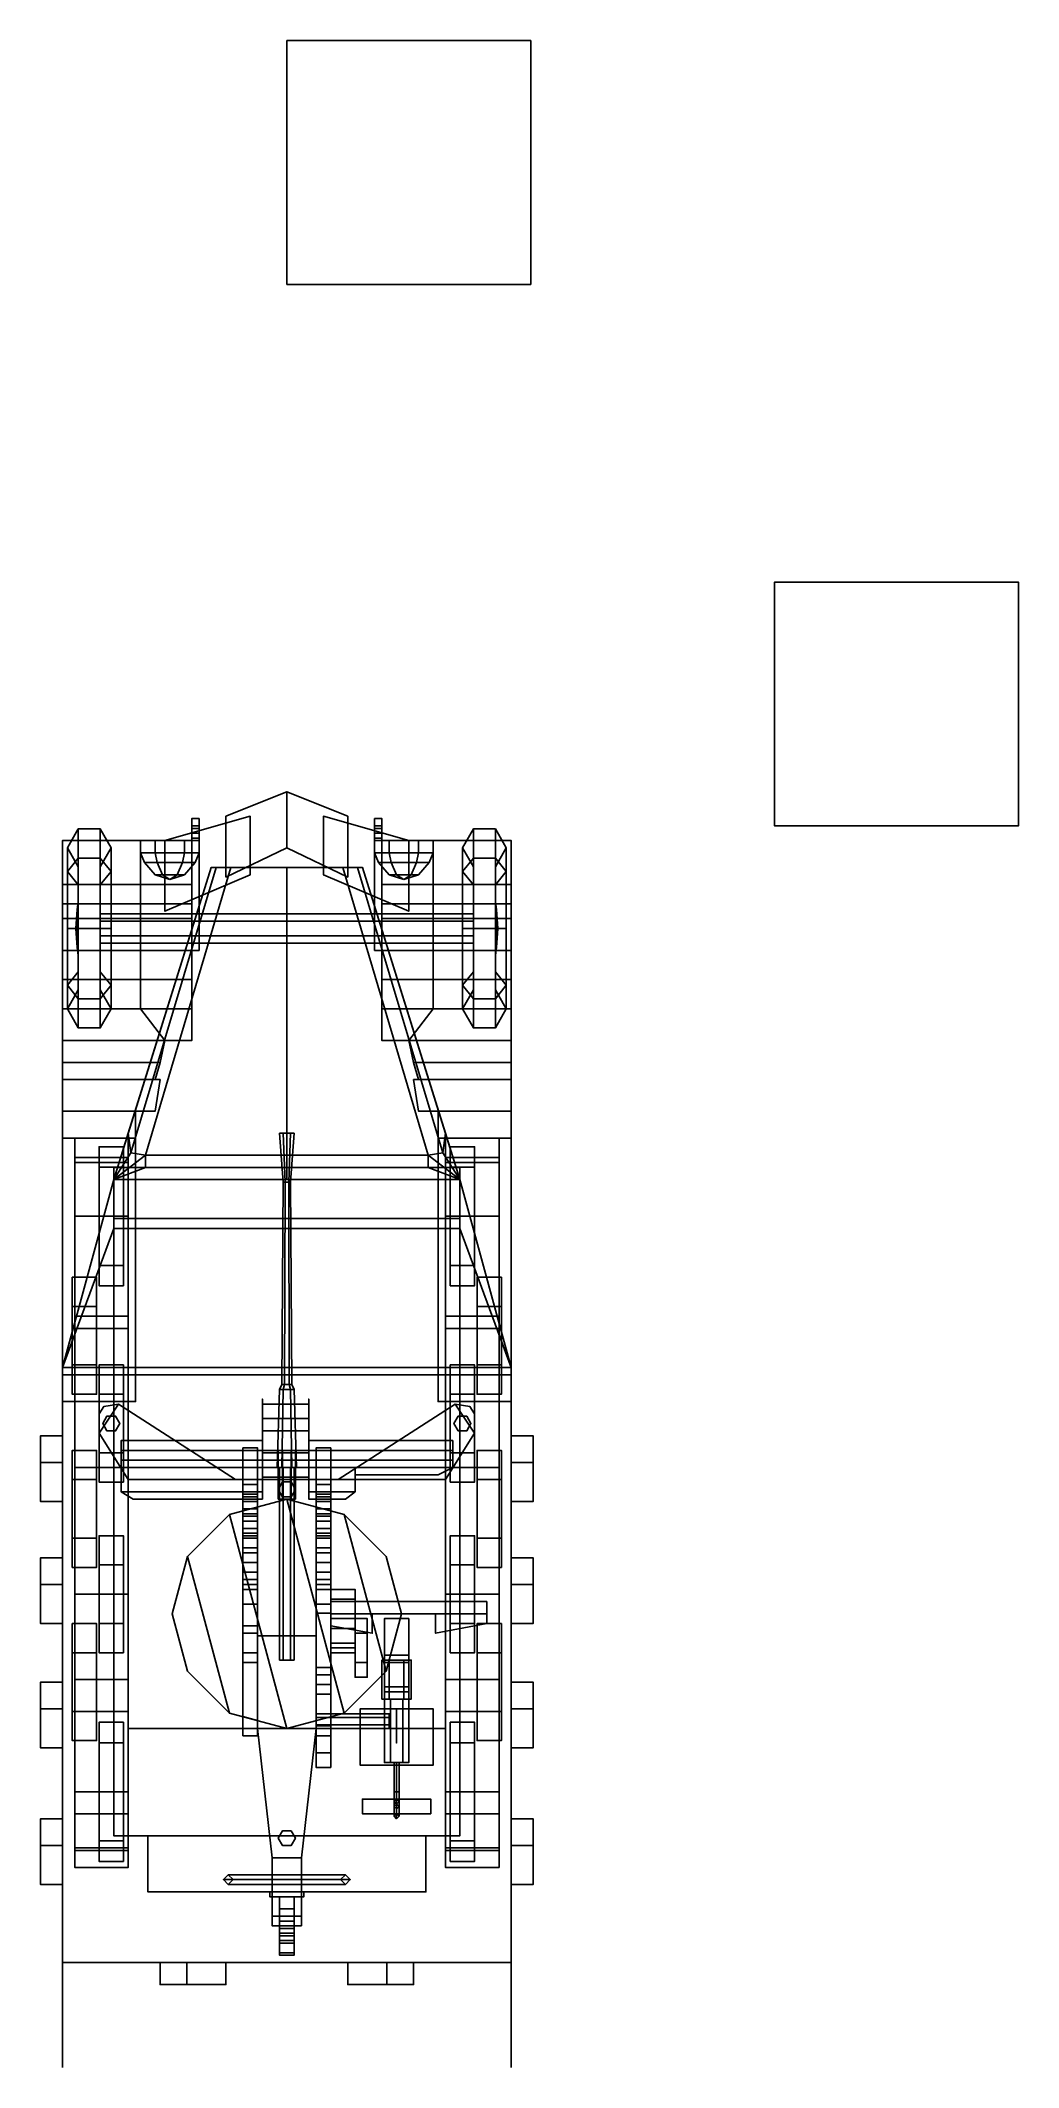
# Model space of a CAD drawing. Header units: millimetres. Extents: x -1.01 to 3, y -2.83 to 5.48.
import ezdxf

# ---------------------------------------------------------------- set-up
doc = ezdxf.new("R2010")
doc.units = ezdxf.units.MM
for name, color, linetype in [('gun', 1, 'Continuous'), ('sides', 3, 'Continuous'), ('sides2', 4, 'Continuous'), ('sleeve', 5, 'Continuous'), ('tracks', 6, 'Continuous'), ('turret', 2, 'Continuous'), ('wheels', 2, 'Continuous')]:
    doc.layers.add(name, color=color, linetype=linetype)

msp = doc.modelspace()

# ---------------------------------------------------------------- linework, layer by layer
for points in [[(1, 5.48, -0.96), (1, 5.48, -1.96), (0, 5.48, -1.96), (0, 5.48, -0.96)], [(1, 5.48, -1.96), (1, 4.48, -1.96), (0, 4.48, -1.96), (0, 5.48, -1.96)], [(0, 5.48, -1.96), (0, 4.48, -1.96), (0, 4.48, -0.96), (0, 5.48, -0.96)], [(0, 5.48, -0.96), (0, 4.48, -0.96), (1, 4.48, -0.96), (1, 5.48, -0.96)], [(1, 4.48, -0.96), (1, 4.48, -1.96), (1, 5.48, -1.96), (1, 5.48, -0.96)], [(0, 4.48, -0.96), (0, 4.48, -1.96), (1, 4.48, -1.96), (1, 4.48, -0.96)], [(3, 3.26, -1.96), (3, 2.26, -1.96), (2, 2.26, -1.96), (2, 3.26, -1.96)], [(2, 3.26, -1.96), (2, 2.26, -1.96), (3, 2.26, -1.96), (3, 3.26, -1.96)], [(-0.25, 2.3, 0.53), (-0.25, 2.05, 1.17), (0, 2.17, 1.2), (0, 2.4, 0.53)], [(0, 2.4, 0.53), (0, 2.17, 1.2), (-0.25, 2.05, 1.17), (-0.25, 2.3, 0.53)], [(0, 2.4, 0.53), (0, 2.17, 1.2), (0.25, 2.05, 1.17), (0.25, 2.3, 0.53)], [(0.25, 2.3, 0.53), (0.25, 2.05, 1.17), (0, 2.17, 1.2), (0, 2.4, 0.53)], [(-0.15, 2.3, 0.53), (-0.15, 2.06, 1.18), (-0.5, 1.91, 1.15), (-0.5, 2.2, 0.53)], [(-0.5, 2.2, 0.53), (-0.5, 1.91, 1.15), (-0.15, 2.06, 1.18), (-0.15, 2.3, 0.53)], [(-0.39, 2.29, 0.54), (-0.39, 2.25, 0.56), (-0.36, 2.25, 0.56), (-0.36, 2.29, 0.54)], [(-0.39, 2.23, 0.56), (-0.39, 2.25, 0.56), (-0.39, 2.29, 0.54), (-0.39, 2.26, 0.53)], [(-0.39, 2.29, 0.49), (-0.39, 2.29, 0.54), (-0.36, 2.29, 0.54), (-0.36, 2.29, 0.49)], [(-0.39, 2.26, 0.53), (-0.39, 2.29, 0.54), (-0.39, 2.29, 0.49), (-0.39, 2.26, 0.51)], [(-0.39, 2.26, 0.51), (-0.39, 2.29, 0.49), (-0.39, 2.26, 0.46), (-0.39, 2.25, 0.49)], [(-0.39, 2.26, 0.46), (-0.39, 2.29, 0.49), (-0.36, 2.29, 0.49), (-0.36, 2.26, 0.46)], [(-0.36, 2.26, 0.53), (-0.36, 2.23, 0.56), (-0.39, 2.23, 0.56), (-0.39, 2.26, 0.53)], [(-0.36, 2.26, 0.51), (-0.36, 2.26, 0.53), (-0.39, 2.26, 0.53), (-0.39, 2.26, 0.51)], [(-0.36, 2.25, 0.49), (-0.36, 2.26, 0.51), (-0.39, 2.26, 0.51), (-0.39, 2.25, 0.49)], [(-0.39, 2.25, 0.49), (-0.39, 2.26, 0.46), (-0.39, 2.23, 0.46), (-0.39, 2.23, 0.49)], [(-0.39, 2.23, 0.46), (-0.39, 2.26, 0.46), (-0.36, 2.26, 0.46), (-0.36, 2.23, 0.46)], [(-0.36, 2.23, 0.56), (-0.36, 2.25, 0.56), (-0.39, 2.25, 0.56), (-0.39, 2.23, 0.56)], [(-0.36, 2.23, 0.49), (-0.36, 2.25, 0.49), (-0.39, 2.25, 0.49), (-0.39, 2.23, 0.49)], [(-0.36, 2.29, 0.54), (-0.36, 2.25, 0.56), (-0.36, 2.23, 0.56), (-0.36, 2.26, 0.53)], [(-0.36, 2.29, 0.49), (-0.36, 2.29, 0.54), (-0.36, 2.26, 0.53), (-0.36, 2.26, 0.51)], [(-0.36, 2.26, 0.46), (-0.36, 2.29, 0.49), (-0.36, 2.26, 0.51), (-0.36, 2.25, 0.49)], [(-0.36, 2.23, 0.46), (-0.36, 2.26, 0.46), (-0.36, 2.25, 0.49), (-0.36, 2.23, 0.49)], [(0.5, 2.2, 0.53), (0.5, 1.91, 1.15), (0.15, 2.06, 1.18), (0.15, 2.3, 0.53)], [(0.15, 2.3, 0.53), (0.15, 2.06, 1.18), (0.5, 1.91, 1.15), (0.5, 2.2, 0.53)], [(0.36, 2.26, 0.51), (0.36, 2.29, 0.49), (0.36, 2.26, 0.46), (0.36, 2.25, 0.49)], [(0.36, 2.26, 0.46), (0.36, 2.29, 0.49), (0.39, 2.29, 0.49), (0.39, 2.26, 0.46)], [(0.36, 2.26, 0.53), (0.36, 2.29, 0.54), (0.36, 2.29, 0.49), (0.36, 2.26, 0.51)], [(0.36, 2.29, 0.49), (0.36, 2.29, 0.54), (0.39, 2.29, 0.54), (0.39, 2.29, 0.49)], [(0.36, 2.29, 0.54), (0.36, 2.25, 0.56), (0.39, 2.25, 0.56), (0.39, 2.29, 0.54)], [(0.36, 2.23, 0.56), (0.36, 2.25, 0.56), (0.36, 2.29, 0.54), (0.36, 2.26, 0.53)], [(0.36, 2.23, 0.46), (0.36, 2.26, 0.46), (0.39, 2.26, 0.46), (0.39, 2.23, 0.46)], [(0.36, 2.25, 0.49), (0.36, 2.26, 0.46), (0.36, 2.23, 0.46), (0.36, 2.23, 0.49)], [(0.39, 2.25, 0.49), (0.39, 2.26, 0.51), (0.36, 2.26, 0.51), (0.36, 2.25, 0.49)], [(0.39, 2.26, 0.51), (0.39, 2.26, 0.53), (0.36, 2.26, 0.53), (0.36, 2.26, 0.51)], [(0.39, 2.26, 0.53), (0.39, 2.23, 0.56), (0.36, 2.23, 0.56), (0.36, 2.26, 0.53)], [(0.39, 2.23, 0.49), (0.39, 2.25, 0.49), (0.36, 2.25, 0.49), (0.36, 2.23, 0.49)], [(0.39, 2.23, 0.56), (0.39, 2.25, 0.56), (0.36, 2.25, 0.56), (0.36, 2.23, 0.56)], [(0.39, 2.26, 0.46), (0.39, 2.29, 0.49), (0.39, 2.26, 0.51), (0.39, 2.25, 0.49)], [(0.39, 2.29, 0.49), (0.39, 2.29, 0.54), (0.39, 2.26, 0.53), (0.39, 2.26, 0.51)], [(0.39, 2.29, 0.54), (0.39, 2.25, 0.56), (0.39, 2.23, 0.56), (0.39, 2.26, 0.53)], [(0.39, 2.23, 0.46), (0.39, 2.26, 0.46), (0.39, 2.25, 0.49), (0.39, 2.23, 0.49)], [(-0.92, 2.2, 0.74), (-0.92, 2.02, 0.79), (-0.92, 2.02, 0.86), (-0.92, 2.2, 0.78)], [(-0.92, 2.2, 0.78), (-0.92, 2.02, 0.86), (-0.92, 2.02, 0.79), (-0.92, 2.2, 0.74)], [(-0.92, 2.2, 0.78), (-0.92, 2.02, 0.86), (-0.6, 2.02, 0.86), (-0.6, 2.2, 0.78)], [(-0.6, 2.2, 0.78), (-0.6, 2.02, 0.86), (-0.92, 2.02, 0.86), (-0.92, 2.2, 0.78)], [(-0.54, 2.2, 0.9339), (-0.42, 2.2, 0.9339), (-0.36, 2.2, 0.83), (-0.6, 2.2, 0.83)], [(-0.6, 2.15, 0.83), (-0.54, 2.15, 0.9339), (-0.54, 2.2, 0.9339), (-0.6, 2.2, 0.83)], [(-0.6, 2.2, 0.83), (-0.36, 2.2, 0.83), (-0.42, 2.2, 0.7261), (-0.54, 2.2, 0.7261)], [(-0.54, 2.15, 0.7261), (-0.6, 2.15, 0.83), (-0.6, 2.2, 0.83), (-0.54, 2.2, 0.7261)], [(-0.6, 2.2, 0.78), (-0.6, 2.02, 0.86), (-0.39, 2.02, 0.56), (-0.39, 2.2, 0.56)], [(-0.39, 2.2, 0.56), (-0.39, 2.02, 0.56), (-0.6, 2.02, 0.86), (-0.6, 2.2, 0.78)], [(-0.42, 2.15, 0.7261), (-0.54, 2.15, 0.7261), (-0.54, 2.2, 0.7261), (-0.42, 2.2, 0.7261)], [(-0.54, 2.15, 0.9339), (-0.42, 2.15, 0.9339), (-0.42, 2.2, 0.9339), (-0.54, 2.2, 0.9339)], [(-0.42, 2.15, 0.9339), (-0.36, 2.15, 0.83), (-0.36, 2.2, 0.83), (-0.42, 2.2, 0.9339)], [(-0.36, 2.15, 0.83), (-0.42, 2.15, 0.7261), (-0.42, 2.2, 0.7261), (-0.36, 2.2, 0.83)], [(-0.36, 2.21, 0.53), (-0.36, 2.23, 0.49), (-0.39, 2.23, 0.49), (-0.39, 2.21, 0.53)], [(-0.39, 2.23, 0.49), (-0.39, 2.23, 0.46), (-0.39, 2.2, 0.48), (-0.39, 2.21, 0.53)], [(-0.39, 2.2, 0.48), (-0.39, 2.23, 0.46), (-0.36, 2.23, 0.46), (-0.36, 2.2, 0.48)], [(-0.36, 1.75, 0.53), (-0.36, 2.21, 0.53), (-0.39, 2.21, 0.53), (-0.39, 1.75, 0.53)], [(-0.39, 2.21, 0.53), (-0.39, 2.2, 0.48), (-0.39, 1.75, 0.48), (-0.39, 1.75, 0.53)], [(-0.39, 1.75, 0.48), (-0.39, 2.2, 0.48), (-0.36, 2.2, 0.48), (-0.36, 1.75, 0.48)], [(-0.36, 2.2, 0.48), (-0.36, 2.23, 0.46), (-0.36, 2.23, 0.49), (-0.36, 2.21, 0.53)], [(-0.36, 1.75, 0.48), (-0.36, 2.2, 0.48), (-0.36, 2.21, 0.53), (-0.36, 1.75, 0.53)], [(0.36, 2.23, 0.49), (0.36, 2.23, 0.46), (0.36, 2.2, 0.48), (0.36, 2.21, 0.53)], [(0.36, 2.2, 0.48), (0.36, 2.23, 0.46), (0.39, 2.23, 0.46), (0.39, 2.2, 0.48)], [(0.39, 2.21, 0.53), (0.39, 2.23, 0.49), (0.36, 2.23, 0.49), (0.36, 2.21, 0.53)], [(0.36, 2.21, 0.53), (0.36, 2.2, 0.48), (0.36, 1.75, 0.48), (0.36, 1.75, 0.53)], [(0.39, 1.75, 0.53), (0.39, 2.21, 0.53), (0.36, 2.21, 0.53), (0.36, 1.75, 0.53)], [(0.36, 1.75, 0.48), (0.36, 2.2, 0.48), (0.39, 2.2, 0.48), (0.39, 1.75, 0.48)], [(0.36, 2.15, 0.83), (0.42, 2.15, 0.9339), (0.42, 2.2, 0.9339), (0.36, 2.2, 0.83)], [(0.42, 2.15, 0.7261), (0.36, 2.15, 0.83), (0.36, 2.2, 0.83), (0.42, 2.2, 0.7261)], [(0.42, 2.2, 0.9339), (0.54, 2.2, 0.9339), (0.6, 2.2, 0.83), (0.36, 2.2, 0.83)], [(0.36, 2.2, 0.83), (0.6, 2.2, 0.83), (0.54, 2.2, 0.7261), (0.42, 2.2, 0.7261)], [(0.39, 2.2, 0.48), (0.39, 2.23, 0.46), (0.39, 2.23, 0.49), (0.39, 2.21, 0.53)], [(0.39, 1.75, 0.48), (0.39, 2.2, 0.48), (0.39, 2.21, 0.53), (0.39, 1.75, 0.53)], [(0.6, 2.2, 0.78), (0.6, 2.02, 0.86), (0.39, 2.02, 0.56), (0.39, 2.2, 0.56)], [(0.39, 2.2, 0.56), (0.39, 2.02, 0.56), (0.6, 2.02, 0.86), (0.6, 2.2, 0.78)], [(0.42, 2.15, 0.9339), (0.54, 2.15, 0.9339), (0.54, 2.2, 0.9339), (0.42, 2.2, 0.9339)], [(0.54, 2.15, 0.7261), (0.42, 2.15, 0.7261), (0.42, 2.2, 0.7261), (0.54, 2.2, 0.7261)], [(0.54, 2.15, 0.9339), (0.6, 2.15, 0.83), (0.6, 2.2, 0.83), (0.54, 2.2, 0.9339)], [(0.6, 2.15, 0.83), (0.54, 2.15, 0.7261), (0.54, 2.2, 0.7261), (0.6, 2.2, 0.83)], [(0.6, 2.2, 0.78), (0.6, 2.02, 0.86), (0.92, 2.02, 0.86), (0.92, 2.2, 0.78)], [(0.92, 2.2, 0.78), (0.92, 2.02, 0.86), (0.6, 2.02, 0.86), (0.6, 2.2, 0.78)], [(0.92, 2.2, 0.74), (0.92, 2.02, 0.79), (0.92, 2.02, 0.86), (0.92, 2.2, 0.78)], [(0.92, 2.2, 0.78), (0.92, 2.02, 0.86), (0.92, 2.02, 0.79), (0.92, 2.2, 0.74)], [(-0.31, 2.09, 0.79), (-0.31, 2.09, 0.27), (-0.71, 0.81, 0.27), (-0.71, 0.81, 0.79)], [(-0.71, 0.81, 0.27), (-0.31, 2.09, 0.27), (0.31, 2.09, 0.27), (0.71, 0.81, 0.27)], [(-0.29, 2.09, 0.97), (-0.31, 2.09, 0.79), (-0.6506, 1, 0.79), (-0.64, 0.92, 1.04)], [(-0.23, 2.09, 1), (-0.29, 2.09, 0.97), (-0.64, 0.92, 1.04), (-0.58, 0.91, 1.08)], [(-0.532, 2.11, 0.92), (-0.54, 2.15, 0.9339), (-0.6, 2.15, 0.83), (-0.5839, 2.11, 0.83)], [(-0.5839, 2.11, 0.83), (-0.6, 2.15, 0.83), (-0.54, 2.15, 0.7261), (-0.532, 2.11, 0.74)], [(-0.51, 2.06, 0.882), (-0.532, 2.11, 0.92), (-0.5839, 2.11, 0.83), (-0.54, 2.06, 0.83)], [(-0.54, 2.06, 0.83), (-0.5839, 2.11, 0.83), (-0.532, 2.11, 0.74), (-0.51, 2.06, 0.778)], [(0, 0.91, 1.09), (0, 2.09, 1.01), (-0.23, 2.09, 1), (-0.58, 0.91, 1.08)], [(-0.532, 2.11, 0.74), (-0.54, 2.15, 0.7261), (-0.42, 2.15, 0.7261), (-0.428, 2.11, 0.74)], [(-0.428, 2.11, 0.92), (-0.42, 2.15, 0.9339), (-0.54, 2.15, 0.9339), (-0.532, 2.11, 0.92)], [(-0.45, 2.06, 0.882), (-0.428, 2.11, 0.92), (-0.532, 2.11, 0.92), (-0.51, 2.06, 0.882)], [(-0.51, 2.06, 0.778), (-0.532, 2.11, 0.74), (-0.428, 2.11, 0.74), (-0.45, 2.06, 0.778)], [(-0.42, 2.06, 0.83), (-0.3761, 2.11, 0.83), (-0.428, 2.11, 0.92), (-0.45, 2.06, 0.882)], [(-0.45, 2.06, 0.778), (-0.428, 2.11, 0.74), (-0.3761, 2.11, 0.83), (-0.42, 2.06, 0.83)], [(-0.3761, 2.11, 0.83), (-0.36, 2.15, 0.83), (-0.42, 2.15, 0.9339), (-0.428, 2.11, 0.92)], [(-0.428, 2.11, 0.74), (-0.42, 2.15, 0.7261), (-0.36, 2.15, 0.83), (-0.3761, 2.11, 0.83)], [(0.31, 2.09, 0.79), (0.31, 2.09, 0.27), (-0.31, 2.09, 0.27), (-0.31, 2.09, 0.79)], [(0.29, 2.09, 0.97), (0.31, 2.09, 0.79), (-0.31, 2.09, 0.79), (-0.29, 2.09, 0.97)], [(0, 2.09, 1.01), (0, 2.09, 0.97), (-0.29, 2.09, 0.97), (-0.23, 2.09, 1)], [(0.58, 0.91, 1.08), (0.23, 2.09, 1), (0, 2.09, 1.01), (0, 0.91, 1.09)], [(0.23, 2.09, 1), (0.29, 2.09, 0.97), (0, 2.09, 0.97), (0, 2.09, 1.01)], [(0.64, 0.92, 1.04), (0.29, 2.09, 0.97), (0.23, 2.09, 1), (0.58, 0.91, 1.08)], [(0.6506, 1, 0.79), (0.31, 2.09, 0.79), (0.29, 2.09, 0.97), (0.64, 0.92, 1.04)], [(0.71, 0.81, 0.27), (0.31, 2.09, 0.27), (0.31, 2.09, 0.79), (0.71, 0.81, 0.79)], [(0.428, 2.11, 0.92), (0.42, 2.15, 0.9339), (0.36, 2.15, 0.83), (0.3761, 2.11, 0.83)], [(0.3761, 2.11, 0.83), (0.36, 2.15, 0.83), (0.42, 2.15, 0.7261), (0.428, 2.11, 0.74)], [(0.45, 2.06, 0.882), (0.428, 2.11, 0.92), (0.3761, 2.11, 0.83), (0.42, 2.06, 0.83)], [(0.42, 2.06, 0.83), (0.3761, 2.11, 0.83), (0.428, 2.11, 0.74), (0.45, 2.06, 0.778)], [(0.532, 2.11, 0.92), (0.54, 2.15, 0.9339), (0.42, 2.15, 0.9339), (0.428, 2.11, 0.92)], [(0.428, 2.11, 0.74), (0.42, 2.15, 0.7261), (0.54, 2.15, 0.7261), (0.532, 2.11, 0.74)], [(0.51, 2.06, 0.882), (0.532, 2.11, 0.92), (0.428, 2.11, 0.92), (0.45, 2.06, 0.882)], [(0.45, 2.06, 0.778), (0.428, 2.11, 0.74), (0.532, 2.11, 0.74), (0.51, 2.06, 0.778)], [(0.54, 2.06, 0.83), (0.5839, 2.11, 0.83), (0.532, 2.11, 0.92), (0.51, 2.06, 0.882)], [(0.51, 2.06, 0.778), (0.532, 2.11, 0.74), (0.5839, 2.11, 0.83), (0.54, 2.06, 0.83)], [(0.5839, 2.11, 0.83), (0.6, 2.15, 0.83), (0.54, 2.15, 0.9339), (0.532, 2.11, 0.92)], [(0.532, 2.11, 0.74), (0.54, 2.15, 0.7261), (0.6, 2.15, 0.83), (0.5839, 2.11, 0.83)], [(-0.92, 2.02, 0.79), (-0.92, 1.94, 0.8), (-0.92, 1.94, 0.88), (-0.92, 2.02, 0.86)], [(-0.92, 2.02, 0.86), (-0.92, 1.94, 0.88), (-0.92, 1.94, 0.8), (-0.92, 2.02, 0.79)], [(-0.6, 1.94, 0.88), (-0.92, 1.94, 0.88), (-0.92, 2.02, 0.86), (-0.6, 2.02, 0.86)], [(-0.6, 2.02, 0.86), (-0.92, 2.02, 0.86), (-0.92, 1.94, 0.88), (-0.6, 1.94, 0.88)], [(-0.6, 2.02, 0.86), (-0.6, 1.94, 0.88), (-0.39, 1.94, 0.56), (-0.39, 2.02, 0.56)], [(-0.39, 2.02, 0.56), (-0.39, 1.94, 0.56), (-0.6, 1.94, 0.88), (-0.6, 2.02, 0.86)], [(-0.48, 2.04, 0.83), (-0.54, 2.06, 0.83), (-0.51, 2.06, 0.778), (-0.48, 2.04, 0.83)], [(-0.48, 2.04, 0.83), (-0.51, 2.06, 0.882), (-0.54, 2.06, 0.83), (-0.48, 2.04, 0.83)], [(-0.48, 2.04, 0.83), (-0.51, 2.06, 0.778), (-0.45, 2.06, 0.778), (-0.48, 2.04, 0.83)], [(-0.48, 2.04, 0.83), (-0.45, 2.06, 0.882), (-0.51, 2.06, 0.882), (-0.48, 2.04, 0.83)], [(-0.48, 2.04, 0.83), (-0.45, 2.06, 0.778), (-0.42, 2.06, 0.83), (-0.48, 2.04, 0.83)], [(-0.48, 2.04, 0.83), (-0.42, 2.06, 0.83), (-0.45, 2.06, 0.882), (-0.48, 2.04, 0.83)], [(0.39, 2.02, 0.56), (0.39, 1.94, 0.56), (0.6, 1.94, 0.88), (0.6, 2.02, 0.86)], [(0.6, 2.02, 0.86), (0.6, 1.94, 0.88), (0.39, 1.94, 0.56), (0.39, 2.02, 0.56)], [(0.48, 2.04, 0.83), (0.45, 2.06, 0.882), (0.42, 2.06, 0.83), (0.48, 2.04, 0.83)], [(0.48, 2.04, 0.83), (0.42, 2.06, 0.83), (0.45, 2.06, 0.778), (0.48, 2.04, 0.83)], [(0.48, 2.04, 0.83), (0.51, 2.06, 0.882), (0.45, 2.06, 0.882), (0.48, 2.04, 0.83)], [(0.48, 2.04, 0.83), (0.45, 2.06, 0.778), (0.51, 2.06, 0.778), (0.48, 2.04, 0.83)], [(0.48, 2.04, 0.83), (0.54, 2.06, 0.83), (0.51, 2.06, 0.882), (0.48, 2.04, 0.83)], [(0.48, 2.04, 0.83), (0.51, 2.06, 0.778), (0.54, 2.06, 0.83), (0.48, 2.04, 0.83)], [(0.6, 1.94, 0.88), (0.92, 1.94, 0.88), (0.92, 2.02, 0.86), (0.6, 2.02, 0.86)], [(0.6, 2.02, 0.86), (0.92, 2.02, 0.86), (0.92, 1.94, 0.88), (0.6, 1.94, 0.88)], [(0.92, 2.02, 0.86), (0.92, 1.94, 0.88), (0.92, 1.94, 0.8), (0.92, 2.02, 0.79)], [(0.92, 2.02, 0.79), (0.92, 1.94, 0.8), (0.92, 1.94, 0.88), (0.92, 2.02, 0.86)], [(-0.92, 1.94, 0.88), (-0.92, 1.88, 0.89), (-0.92, 1.88, 0.81), (-0.92, 1.94, 0.8)], [(-0.92, 1.94, 0.8), (-0.92, 1.88, 0.81), (-0.92, 1.88, 0.89), (-0.92, 1.94, 0.88)], [(-0.6, 1.94, 0.88), (-0.92, 1.94, 0.88), (-0.92, 1.88, 0.89), (-0.6, 1.88, 0.89)], [(-0.6, 1.88, 0.89), (-0.92, 1.88, 0.89), (-0.92, 1.94, 0.88), (-0.6, 1.94, 0.88)], [(-0.39, 1.94, 0.56), (-0.39, 1.88, 0.56), (-0.6, 1.88, 0.89), (-0.6, 1.94, 0.88)], [(-0.6, 1.94, 0.88), (-0.6, 1.88, 0.89), (-0.39, 1.88, 0.56), (-0.39, 1.94, 0.56)], [(0.6, 1.94, 0.88), (0.6, 1.88, 0.89), (0.39, 1.88, 0.56), (0.39, 1.94, 0.56)], [(0.39, 1.94, 0.56), (0.39, 1.88, 0.56), (0.6, 1.88, 0.89), (0.6, 1.94, 0.88)], [(0.6, 1.94, 0.88), (0.92, 1.94, 0.88), (0.92, 1.88, 0.89), (0.6, 1.88, 0.89)], [(0.6, 1.88, 0.89), (0.92, 1.88, 0.89), (0.92, 1.94, 0.88), (0.6, 1.94, 0.88)], [(0.92, 1.94, 0.8), (0.92, 1.88, 0.81), (0.92, 1.88, 0.89), (0.92, 1.94, 0.88)], [(0.92, 1.94, 0.88), (0.92, 1.88, 0.89), (0.92, 1.88, 0.81), (0.92, 1.94, 0.8)], [(-0.92, 1.88, 0.89), (-0.92, 1.75, 0.89), (-0.92, 1.75, 0.79), (-0.92, 1.88, 0.81)], [(-0.92, 1.88, 0.81), (-0.92, 1.75, 0.79), (-0.92, 1.75, 0.89), (-0.92, 1.88, 0.89)], [(-0.6, 1.75, 0.89), (-0.92, 1.75, 0.89), (-0.92, 1.88, 0.89), (-0.6, 1.88, 0.89)], [(-0.6, 1.88, 0.89), (-0.92, 1.88, 0.89), (-0.92, 1.75, 0.89), (-0.6, 1.75, 0.89)], [(-0.6, 1.88, 0.89), (-0.6, 1.75, 0.89), (-0.39, 1.75, 0.56), (-0.39, 1.88, 0.56)], [(-0.39, 1.88, 0.56), (-0.39, 1.75, 0.56), (-0.6, 1.75, 0.89), (-0.6, 1.88, 0.89)], [(0.39, 1.88, 0.56), (0.39, 1.75, 0.56), (0.6, 1.75, 0.89), (0.6, 1.88, 0.89)], [(0.6, 1.88, 0.89), (0.6, 1.75, 0.89), (0.39, 1.75, 0.56), (0.39, 1.88, 0.56)], [(0.6, 1.75, 0.89), (0.92, 1.75, 0.89), (0.92, 1.88, 0.89), (0.6, 1.88, 0.89)], [(0.6, 1.88, 0.89), (0.92, 1.88, 0.89), (0.92, 1.75, 0.89), (0.6, 1.75, 0.89)], [(0.92, 1.88, 0.89), (0.92, 1.75, 0.89), (0.92, 1.75, 0.79), (0.92, 1.88, 0.81)], [(0.92, 1.88, 0.81), (0.92, 1.75, 0.79), (0.92, 1.75, 0.89), (0.92, 1.88, 0.89)], [(-0.92, 1.75, 0.89), (-0.92, 1.63, 0.86), (-0.92, 1.63, 0.75), (-0.92, 1.75, 0.79)], [(-0.92, 1.75, 0.79), (-0.92, 1.63, 0.75), (-0.92, 1.63, 0.86), (-0.92, 1.75, 0.89)], [(-0.6, 1.75, 0.89), (-0.92, 1.75, 0.89), (-0.92, 1.63, 0.86), (-0.6, 1.63, 0.86)], [(-0.6, 1.63, 0.86), (-0.92, 1.63, 0.86), (-0.92, 1.75, 0.89), (-0.6, 1.75, 0.89)], [(-0.6, 1.75, 0.89), (-0.6, 1.63, 0.86), (-0.39, 1.63, 0.56), (-0.39, 1.75, 0.56)], [(-0.39, 1.75, 0.56), (-0.39, 1.63, 0.56), (-0.6, 1.63, 0.86), (-0.6, 1.75, 0.89)], [(0.6, 1.75, 0.89), (0.6, 1.63, 0.86), (0.39, 1.63, 0.56), (0.39, 1.75, 0.56)], [(0.39, 1.75, 0.56), (0.39, 1.63, 0.56), (0.6, 1.63, 0.86), (0.6, 1.75, 0.89)], [(0.6, 1.75, 0.89), (0.92, 1.75, 0.89), (0.92, 1.63, 0.86), (0.6, 1.63, 0.86)], [(0.6, 1.63, 0.86), (0.92, 1.63, 0.86), (0.92, 1.75, 0.89), (0.6, 1.75, 0.89)], [(0.92, 1.75, 0.79), (0.92, 1.63, 0.75), (0.92, 1.63, 0.86), (0.92, 1.75, 0.89)], [(0.92, 1.75, 0.89), (0.92, 1.63, 0.86), (0.92, 1.63, 0.75), (0.92, 1.75, 0.79)], [(-0.6, 1.63, 0.86), (-0.92, 1.63, 0.86), (-0.92, 1.51, 0.8), (-0.6, 1.51, 0.8)], [(-0.6, 1.51, 0.8), (-0.92, 1.51, 0.8), (-0.92, 1.63, 0.86), (-0.6, 1.63, 0.86)], [(-0.92, 1.63, 0.75), (-0.92, 1.51, 0.66), (-0.92, 1.51, 0.8), (-0.92, 1.63, 0.86)], [(-0.92, 1.63, 0.86), (-0.92, 1.51, 0.8), (-0.92, 1.51, 0.66), (-0.92, 1.63, 0.75)], [(-0.39, 1.63, 0.56), (-0.39, 1.51, 0.56), (-0.6, 1.51, 0.8), (-0.6, 1.63, 0.86)], [(-0.6, 1.63, 0.86), (-0.6, 1.51, 0.8), (-0.39, 1.51, 0.56), (-0.39, 1.63, 0.56)], [(0.39, 1.63, 0.56), (0.39, 1.51, 0.56), (0.6, 1.51, 0.8), (0.6, 1.63, 0.86)], [(0.6, 1.63, 0.86), (0.6, 1.51, 0.8), (0.39, 1.51, 0.56), (0.39, 1.63, 0.56)], [(0.6, 1.51, 0.8), (0.92, 1.51, 0.8), (0.92, 1.63, 0.86), (0.6, 1.63, 0.86)], [(0.6, 1.63, 0.86), (0.92, 1.63, 0.86), (0.92, 1.51, 0.8), (0.6, 1.51, 0.8)], [(0.92, 1.63, 0.86), (0.92, 1.51, 0.8), (0.92, 1.51, 0.66), (0.92, 1.63, 0.75)], [(0.92, 1.63, 0.75), (0.92, 1.51, 0.66), (0.92, 1.51, 0.8), (0.92, 1.63, 0.86)], [(-0.92, 1.51, 0.8), (-0.92, 1.38, 0.7), (-0.92, 1.44, 0.56), (-0.92, 1.51, 0.66)], [(-0.92, 1.51, 0.66), (-0.92, 1.44, 0.56), (-0.92, 1.38, 0.7), (-0.92, 1.51, 0.8)], [(-0.6, 1.51, 0.8), (-0.92, 1.51, 0.8), (-0.92, 1.38, 0.7), (-0.5, 1.38, 0.7)], [(-0.5, 1.38, 0.7), (-0.92, 1.38, 0.7), (-0.92, 1.51, 0.8), (-0.6, 1.51, 0.8)], [(-0.39, 1.51, 0.56), (-0.39, 1.38, 0.56), (-0.5, 1.38, 0.7), (-0.6, 1.51, 0.8)], [(-0.6, 1.51, 0.8), (-0.5, 1.38, 0.7), (-0.39, 1.38, 0.56), (-0.39, 1.51, 0.56)], [(0.6, 1.51, 0.8), (0.5, 1.38, 0.7), (0.39, 1.38, 0.56), (0.39, 1.51, 0.56)], [(0.39, 1.51, 0.56), (0.39, 1.38, 0.56), (0.5, 1.38, 0.7), (0.6, 1.51, 0.8)], [(0.5, 1.38, 0.7), (0.92, 1.38, 0.7), (0.92, 1.51, 0.8), (0.6, 1.51, 0.8)], [(0.6, 1.51, 0.8), (0.92, 1.51, 0.8), (0.92, 1.38, 0.7), (0.5, 1.38, 0.7)], [(0.92, 1.51, 0.66), (0.92, 1.44, 0.56), (0.92, 1.38, 0.7), (0.92, 1.51, 0.8)], [(0.92, 1.51, 0.8), (0.92, 1.38, 0.7), (0.92, 1.44, 0.56), (0.92, 1.51, 0.66)], [(-0.92, 1.44, 0.56), (-0.92, 1.39, 0.45), (-0.92, 1.29, 0.59), (-0.92, 1.38, 0.7)], [(-0.92, 1.38, 0.7), (-0.92, 1.29, 0.59), (-0.92, 1.39, 0.45), (-0.92, 1.44, 0.56)], [(0.92, 1.38, 0.7), (0.92, 1.29, 0.59), (0.92, 1.39, 0.45), (0.92, 1.44, 0.56)], [(0.92, 1.44, 0.56), (0.92, 1.39, 0.45), (0.92, 1.29, 0.59), (0.92, 1.38, 0.7)], [(-0.92, 1.29, 0.59), (-0.92, 1.22, 0.43), (-0.92, 1.37, 0.43), (-0.92, 1.39, 0.45)], [(-0.92, 1.39, 0.45), (-0.92, 1.37, 0.43), (-0.92, 1.22, 0.43), (-0.92, 1.29, 0.59)], [(-0.52, 1.29, 0.59), (-0.92, 1.29, 0.59), (-0.92, 1.38, 0.7), (-0.5, 1.38, 0.7)], [(-0.5, 1.38, 0.7), (-0.92, 1.38, 0.7), (-0.92, 1.29, 0.59), (-0.52, 1.29, 0.59)], [(-0.92, 1.35, 0.43), (-0.92, 1.35, 0.38), (-0.92, 1.08, 0.38), (-0.92, 1.08, 0.43)], [(-0.92, 1.08, 0.43), (-0.92, 1.08, 0.38), (-0.92, 1.35, 0.38), (-0.92, 1.35, 0.43)], [(0.5, 1.38, 0.7), (0.92, 1.38, 0.7), (0.92, 1.29, 0.59), (0.52, 1.29, 0.59)], [(0.52, 1.29, 0.59), (0.92, 1.29, 0.59), (0.92, 1.38, 0.7), (0.5, 1.38, 0.7)], [(0.92, 1.39, 0.45), (0.92, 1.37, 0.43), (0.92, 1.22, 0.43), (0.92, 1.29, 0.59)], [(0.92, 1.29, 0.59), (0.92, 1.22, 0.43), (0.92, 1.37, 0.43), (0.92, 1.39, 0.45)], [(0.92, 1.08, 0.43), (0.92, 1.08, 0.38), (0.92, 1.35, 0.38), (0.92, 1.35, 0.43)], [(0.92, 1.35, 0.43), (0.92, 1.35, 0.38), (0.92, 1.08, 0.38), (0.92, 1.08, 0.43)], [(-0.54, 1.22, 0.43), (-0.92, 1.22, 0.43), (-0.92, 1.29, 0.59), (-0.52, 1.29, 0.59)], [(-0.52, 1.29, 0.59), (-0.92, 1.29, 0.59), (-0.92, 1.22, 0.43), (-0.54, 1.22, 0.43)], [(0.54, 1.22, 0.43), (0.92, 1.22, 0.43), (0.92, 1.29, 0.59), (0.52, 1.29, 0.59)], [(0.52, 1.29, 0.59), (0.92, 1.29, 0.59), (0.92, 1.22, 0.43), (0.54, 1.22, 0.43)], [(-0.52, 1.22, 0.43), (-0.92, 1.22, 0.43), (-0.92, 1.09, 0.43), (-0.54, 1.09, 0.43)], [(-0.54, 1.09, 0.43), (-0.92, 1.09, 0.43), (-0.92, 1.22, 0.43), (-0.52, 1.22, 0.43)], [(0.52, 1.22, 0.43), (0.92, 1.22, 0.43), (0.92, 1.09, 0.43), (0.54, 1.09, 0.43)], [(0.54, 1.09, 0.43), (0.92, 1.09, 0.43), (0.92, 1.22, 0.43), (0.52, 1.22, 0.43)], [(-0.62, 0.98, 0.79), (-0.92, 0.98, 0.79), (-0.92, 1.09, 0.43), (-0.62, 1.09, 0.43)], [(-0.62, 1.09, 0.43), (-0.92, 1.09, 0.43), (-0.92, 0.98, 0.79), (-0.62, 0.98, 0.79)], [(-0.92, 0.92, 0.72), (-0.92, 1, 0.43), (-0.92, 1.09, 0.43), (-0.92, 0.98, 0.79)], [(-0.92, 0.98, 0.79), (-0.92, 1.09, 0.43), (-0.92, 1, 0.43), (-0.92, 0.92, 0.72)], [(0.62, 0.98, 0.79), (0.92, 0.98, 0.79), (0.92, 1.09, 0.43), (0.62, 1.09, 0.43)], [(0.62, 1.09, 0.43), (0.92, 1.09, 0.43), (0.92, 0.98, 0.79), (0.62, 0.98, 0.79)], [(0.92, 0.98, 0.79), (0.92, 1.09, 0.43), (0.92, 1, 0.43), (0.92, 0.92, 0.72)], [(0.92, 0.92, 0.72), (0.92, 1, 0.43), (0.92, 1.09, 0.43), (0.92, 0.98, 0.79)], [(-0.64, 0.92, 1.04), (-0.6506, 1, 0.79), (-0.71, 0.81, 0.79), (-0.71, 0.81, 1.04)], [(0.71, 0.81, 0.79), (0.6506, 1, 0.79), (0.64, 0.92, 1.04), (0.71, 0.81, 1.04)], [(-0.62, -0.1, 0.79), (-0.92, -0.1, 0.79), (-0.92, 0.98, 0.79), (-0.62, 0.98, 0.79)], [(-0.62, 0.98, 0.79), (-0.92, 0.98, 0.79), (-0.92, -0.1, 0.79), (-0.62, -0.1, 0.79)], [(-0.92, 0.98, 0.79), (-0.92, 0.92, 0.72), (-0.92, -0.1, 0.72), (-0.92, -0.1, 0.79)], [(-0.92, -0.1, 0.79), (-0.92, -0.1, 0.72), (-0.92, 0.92, 0.72), (-0.92, 0.98, 0.79)], [(-0.58, 0.91, 1.08), (-0.64, 0.92, 1.04), (-0.71, 0.81, 1.04), (-0.71, 0.81, 1.08)], [(0.71, 0.81, 1.04), (0.64, 0.92, 1.04), (0.58, 0.91, 1.08), (0.71, 0.81, 1.08)], [(0.62, 0.98, 0.79), (0.92, 0.98, 0.79), (0.92, -0.1, 0.79), (0.62, -0.1, 0.79)], [(0.62, -0.1, 0.79), (0.92, -0.1, 0.79), (0.92, 0.98, 0.79), (0.62, 0.98, 0.79)], [(0.92, -0.1, 0.79), (0.92, -0.1, 0.72), (0.92, 0.92, 0.72), (0.92, 0.98, 0.79)], [(0.92, 0.98, 0.79), (0.92, 0.92, 0.72), (0.92, -0.1, 0.72), (0.92, -0.1, 0.79)], [(-0.58, 0.86, 1.18), (-0.58, 0.91, 1.08), (-0.71, 0.81, 1.08), (-0.71, 0.81, 1.18)], [(0, 0.81, 1.18), (0, 0.86, 1.18), (-0.58, 0.86, 1.18), (-0.71, 0.81, 1.18)], [(-0.71, 0.65, 1.52), (-0.71, 0.86, 1.18), (-0.71, 0.81, 1.18), (-0.71, 0.61, 1.52)], [(0.71, 0.65, 1.52), (0.71, 0.86, 1.18), (-0.71, 0.86, 1.18), (-0.71, 0.65, 1.52)], [(-0.71, 0.81, 1.18), (-0.71, 0.86, 1.18), (0.71, 0.86, 1.18), (0.71, 0.81, 1.18)], [(0, 0.86, 1.18), (0, 0.91, 1.09), (-0.58, 0.91, 1.08), (-0.58, 0.86, 1.18)], [(0.58, 0.86, 1.18), (0.58, 0.91, 1.08), (0, 0.91, 1.09), (0, 0.86, 1.18)], [(0.71, 0.81, 1.18), (0.58, 0.86, 1.18), (0, 0.86, 1.18), (0, 0.81, 1.18)], [(0.71, 0.81, 1.08), (0.58, 0.91, 1.08), (0.58, 0.86, 1.18), (0.71, 0.81, 1.18)], [(0.71, 0.81, 1.18), (0.71, 0.86, 1.18), (0.71, 0.65, 1.52), (0.71, 0.61, 1.52)], [(-0.71, 0.81, 1.18), (-0.71, 0.81, 0.79), (-0.92, 0.04, 0.79), (-0.92, 0.04, 1.18)], [(-0.92, 0.04, 0.79), (-0.71, 0.81, 0.79), (0.71, 0.81, 0.79), (0.92, 0.04, 0.79)], [(-0.71, 0.61, 1.52), (-0.71, 0.81, 1.18), (-0.92, 0.04, 1.18), (-0.92, 0.04, 1.52)], [(-0.71, 0.81, 0.79), (-0.71, 0.81, 0.27), (-0.71, -1.88, 0.27), (-0.71, -1.88, 0.79)], [(-0.71, -1.88, 0.27), (-0.71, 0.81, 0.27), (0.71, 0.81, 0.27), (0.71, -1.88, 0.27)], [(0.71, -1.88, 0.27), (0.71, 0.81, 0.27), (0.71, 0.81, 0.79), (0.71, -1.88, 0.79)], [(0.92, 0.04, 0.79), (0.71, 0.81, 0.79), (0.71, 0.81, 1.18), (0.92, 0.04, 1.18)], [(0.92, 0.04, 1.18), (0.71, 0.81, 1.18), (0.71, 0.61, 1.52), (0.92, 0.04, 1.52)], [(0.92, 0.04, 1.52), (0.71, 0.61, 1.52), (-0.71, 0.61, 1.52), (-0.92, 0.04, 1.52)], [(0.71, 0.61, 1.52), (0.71, 0.65, 1.52), (-0.71, 0.65, 1.52), (-0.71, 0.61, 1.52)], [(-0.92, 0.04, 1.52), (-0.92, 0.04, 1.17), (0.92, 0.04, 1.17), (0.92, 0.04, 1.52)], [(-0.92, 0.04, 0.86), (-0.92, 0.04, 0.79), (-0.92, -2.4, 0.79), (-0.92, -2.4, 0.86)], [(-0.92, -2.4, 0.79), (-0.92, 0.04, 0.79), (0.92, 0.04, 0.79), (0.92, -2.4, 0.79)], [(-0.92, 0.04, 1.17), (-0.92, 0.04, 0.86), (-0.92, 0.01, 0.86), (-0.92, 0.01, 1.17)], [(0.92, 0.01, 1.17), (0.92, 0.04, 1.17), (-0.92, 0.04, 1.17), (-0.92, 0.01, 1.17)], [(0.92, -2.4, 0.86), (0.92, 0.01, 0.86), (-0.92, 0.01, 0.86), (-0.92, -2.4, 0.86)], [(-0.92, 0.01, 1.17), (-0.92, 0.01, 0.86), (0.92, 0.01, 0.86), (0.92, 0.01, 1.17)], [(0.92, -2.4, 0.79), (0.92, 0.04, 0.79), (0.92, 0.04, 0.86), (0.92, -2.4, 0.86)], [(0.92, 0.01, 0.86), (0.92, 0.04, 0.86), (0.92, 0.04, 1.17), (0.92, 0.01, 1.17)], [(-0.21, -0.42, 1.05), (-0.69, -0.11, 1.05), (-0.77, -0.23, 1.05), (-0.65, -0.42, 1.05)], [(-0.65, -0.42, 0.98), (-0.77, -0.23, 0.98), (-0.69, -0.11, 0.98), (-0.21, -0.42, 0.98)], [(-0.69, -0.11, 1.05), (-0.75, -0.12, 1.05), (-0.77, -0.15, 1.05), (-0.77, -0.23, 1.05)], [(-0.77, -0.23, 0.98), (-0.77, -0.15, 0.98), (-0.75, -0.12, 0.98), (-0.69, -0.11, 0.98)], [(-0.75, -0.12, 1.05), (-0.75, -0.12, 0.98), (-0.77, -0.15, 0.98), (-0.77, -0.15, 1.05)], [(-0.77, -0.15, 1.05), (-0.77, -0.15, 0.98), (-0.77, -0.23, 0.98), (-0.77, -0.23, 1.05)], [(-0.7375, -0.1597, 0.86), (-0.755, -0.19, 0.86), (-0.755, -0.19, 0.98), (-0.7375, -0.1597, 0.98)], [(-0.69, -0.11, 0.98), (-0.75, -0.12, 0.98), (-0.75, -0.12, 1.05), (-0.69, -0.11, 1.05)], [(-0.7025, -0.1597, 0.86), (-0.7375, -0.1597, 0.86), (-0.7375, -0.1597, 0.98), (-0.7025, -0.1597, 0.98)], [(-0.685, -0.19, 0.86), (-0.7025, -0.1597, 0.86), (-0.7025, -0.1597, 0.98), (-0.685, -0.19, 0.98)], [(-0.21, -0.42, 0.98), (-0.69, -0.11, 0.98), (-0.69, -0.11, 1.05), (-0.21, -0.42, 1.05)], [(0.21, -0.42, 0.98), (0.69, -0.11, 0.98), (0.77, -0.23, 0.98), (0.65, -0.42, 0.98)], [(0.21, -0.42, 1.05), (0.69, -0.11, 1.05), (0.69, -0.11, 0.98), (0.21, -0.42, 0.98)], [(0.65, -0.42, 1.05), (0.77, -0.23, 1.05), (0.69, -0.11, 1.05), (0.21, -0.42, 1.05)], [(0.7025, -0.1597, 0.86), (0.685, -0.19, 0.86), (0.685, -0.19, 0.98), (0.7025, -0.1597, 0.98)], [(0.69, -0.11, 0.98), (0.75, -0.12, 0.98), (0.77, -0.15, 0.98), (0.77, -0.23, 0.98)], [(0.69, -0.11, 1.05), (0.75, -0.12, 1.05), (0.75, -0.12, 0.98), (0.69, -0.11, 0.98)], [(0.77, -0.23, 1.05), (0.77, -0.15, 1.05), (0.75, -0.12, 1.05), (0.69, -0.11, 1.05)], [(0.7375, -0.1597, 0.86), (0.7025, -0.1597, 0.86), (0.7025, -0.1597, 0.98), (0.7375, -0.1597, 0.98)], [(0.755, -0.19, 0.86), (0.7375, -0.1597, 0.86), (0.7375, -0.1597, 0.98), (0.755, -0.19, 0.98)], [(0.75, -0.12, 0.98), (0.75, -0.12, 1.05), (0.77, -0.15, 1.05), (0.77, -0.15, 0.98)], [(0.77, -0.15, 0.98), (0.77, -0.15, 1.05), (0.77, -0.23, 1.05), (0.77, -0.23, 0.98)], [(-0.77, -0.23, 1.05), (-0.77, -0.23, 0.98), (-0.65, -0.42, 0.98), (-0.65, -0.42, 1.05)], [(-0.755, -0.19, 0.86), (-0.7375, -0.2203, 0.86), (-0.7375, -0.2203, 0.98), (-0.755, -0.19, 0.98)], [(-0.7375, -0.2203, 0.86), (-0.7025, -0.2203, 0.86), (-0.7025, -0.2203, 0.98), (-0.7375, -0.2203, 0.98)], [(-0.7025, -0.2203, 0.86), (-0.685, -0.19, 0.86), (-0.685, -0.19, 0.98), (-0.7025, -0.2203, 0.98)], [(0.77, -0.23, 0.98), (0.77, -0.23, 1.05), (0.65, -0.42, 1.05), (0.65, -0.42, 0.98)], [(0.685, -0.19, 0.86), (0.7025, -0.2203, 0.86), (0.7025, -0.2203, 0.98), (0.685, -0.19, 0.98)], [(0.7025, -0.2203, 0.86), (0.7375, -0.2203, 0.86), (0.7375, -0.2203, 0.98), (0.7025, -0.2203, 0.98)], [(0.7375, -0.2203, 0.86), (0.755, -0.19, 0.86), (0.755, -0.19, 0.98), (0.7375, -0.2203, 0.98)], [(0.65, -1.44, 1.05), (0.65, -0.42, 1.05), (-0.65, -0.42, 1.05), (-0.65, -1.44, 1.05)], [(-0.65, -0.42, 1.05), (-0.65, -0.42, 0.98), (-0.65, -1.44, 0.98), (-0.65, -1.44, 1.05)], [(-0.65, -1.44, 0.98), (-0.65, -0.42, 0.98), (0.65, -0.42, 0.98), (0.65, -1.44, 0.98)], [(0.21, -0.42, 1.05), (0.21, -0.42, 0.98), (-0.21, -0.42, 0.98), (-0.21, -0.42, 1.05)], [(-0.0175, -0.4297, 0.86), (-0.035, -0.46, 0.86), (-0.035, -0.46, 0.98), (-0.0175, -0.4297, 0.98)], [(-0.035, -0.46, 0.86), (-0.0175, -0.4903, 0.86), (-0.0175, -0.4903, 0.98), (-0.035, -0.46, 0.98)], [(0.0175, -0.4297, 0.86), (-0.0175, -0.4297, 0.86), (-0.0175, -0.4297, 0.98), (0.0175, -0.4297, 0.98)], [(-0.0175, -0.4903, 0.86), (0.0175, -0.4903, 0.86), (0.0175, -0.4903, 0.98), (-0.0175, -0.4903, 0.98)], [(0.035, -0.46, 0.86), (0.0175, -0.4297, 0.86), (0.0175, -0.4297, 0.98), (0.035, -0.46, 0.98)], [(0.0175, -0.4903, 0.86), (0.035, -0.46, 0.86), (0.035, -0.46, 0.98), (0.0175, -0.4903, 0.98)], [(0.65, -1.44, 0.98), (0.65, -0.42, 0.98), (0.65, -0.42, 1.05), (0.65, -1.44, 1.05)], [(-0.65, -1.44, 1.05), (-0.65, -1.44, 0.98), (-0.12, -1.44, 0.98), (-0.12, -1.44, 1.05)], [(-0.06, -1.97, 0.98), (-0.12, -1.44, 0.98), (0.12, -1.44, 0.98), (0.06, -1.97, 0.98)], [(0.06, -1.97, 1.05), (0.12, -1.44, 1.05), (-0.12, -1.44, 1.05), (-0.06, -1.97, 1.05)], [(-0.12, -1.44, 1.05), (-0.12, -1.44, 0.98), (-0.06, -1.97, 0.98), (-0.06, -1.97, 1.05)], [(0.06, -1.97, 0.98), (0.12, -1.44, 0.98), (0.12, -1.44, 1.05), (0.06, -1.97, 1.05)], [(0.12, -1.44, 1.05), (0.12, -1.44, 0.98), (0.65, -1.44, 0.98), (0.65, -1.44, 1.05)], [(-0.71, -1.88, 0.79), (-0.71, -1.88, 0.27), (0.71, -1.88, 0.27), (0.71, -1.88, 0.79)], [(-0.57, -1.88, 0.79), (-0.57, -1.88, 0.51), (-0.57, -2.11, 0.51), (-0.57, -2.11, 0.79)], [(-0.57, -2.11, 0.51), (-0.57, -1.88, 0.51), (0.57, -1.88, 0.51), (0.57, -2.11, 0.51)], [(-0.0175, -1.8597, 0.86), (-0.035, -1.89, 0.86), (-0.035, -1.89, 0.98), (-0.0175, -1.8597, 0.98)], [(-0.035, -1.89, 0.86), (-0.0175, -1.9203, 0.86), (-0.0175, -1.9203, 0.98), (-0.035, -1.89, 0.98)], [(0.0175, -1.8597, 0.86), (-0.0175, -1.8597, 0.86), (-0.0175, -1.8597, 0.98), (0.0175, -1.8597, 0.98)], [(0.035, -1.89, 0.86), (0.0175, -1.8597, 0.86), (0.0175, -1.8597, 0.98), (0.035, -1.89, 0.98)], [(0.0175, -1.9203, 0.86), (0.035, -1.89, 0.86), (0.035, -1.89, 0.98), (0.0175, -1.9203, 0.98)], [(0.57, -2.11, 0.51), (0.57, -1.88, 0.51), (0.57, -1.88, 0.79), (0.57, -2.11, 0.79)], [(-0.06, -2.21, 0.86), (-0.06, -1.97, 0.98), (0.06, -1.97, 0.98), (0.06, -2.21, 0.86)], [(-0.06, -1.97, 1.05), (-0.06, -1.97, 0.98), (-0.06, -2.21, 0.86), (-0.06, -2.08, 1.05)], [(0.06, -2.08, 1.05), (0.06, -1.97, 1.05), (-0.06, -1.97, 1.05), (-0.06, -2.08, 1.05)], [(-0.0175, -1.9203, 0.86), (0.0175, -1.9203, 0.86), (0.0175, -1.9203, 0.98), (-0.0175, -1.9203, 0.98)], [(0.06, -2.21, 0.86), (0.06, -1.97, 0.98), (0.06, -1.97, 1.05), (0.06, -2.08, 1.05)], [(-0.24, -2.04, 1.11), (-0.26, -2.06, 1.13), (0.26, -2.06, 1.13), (0.24, -2.04, 1.11)], [(-0.24, -2.04, 0.86), (-0.26, -2.06, 0.86), (-0.26, -2.06, 1.13), (-0.24, -2.04, 1.11)], [(-0.26, -2.06, 1.13), (-0.24, -2.08, 1.11), (0.24, -2.08, 1.11), (0.26, -2.06, 1.13)], [(-0.26, -2.06, 0.86), (-0.24, -2.08, 0.86), (-0.24, -2.08, 1.11), (-0.26, -2.06, 1.13)], [(-0.22, -2.06, 1.09), (-0.24, -2.04, 1.11), (0.24, -2.04, 1.11), (0.22, -2.06, 1.09)], [(-0.22, -2.06, 0.86), (-0.24, -2.04, 0.86), (-0.24, -2.04, 1.11), (-0.22, -2.06, 1.09)], [(-0.24, -2.08, 1.11), (-0.22, -2.06, 1.09), (0.22, -2.06, 1.09), (0.24, -2.08, 1.11)], [(-0.24, -2.08, 0.86), (-0.22, -2.06, 0.86), (-0.22, -2.06, 1.09), (-0.24, -2.08, 1.11)], [(0.24, -2.04, 0.86), (0.22, -2.06, 0.86), (0.22, -2.06, 1.09), (0.24, -2.04, 1.11)], [(0.22, -2.06, 0.86), (0.24, -2.08, 0.86), (0.24, -2.08, 1.11), (0.22, -2.06, 1.09)], [(0.26, -2.06, 0.86), (0.24, -2.04, 0.86), (0.24, -2.04, 1.11), (0.26, -2.06, 1.13)], [(0.24, -2.08, 0.86), (0.26, -2.06, 0.86), (0.26, -2.06, 1.13), (0.24, -2.08, 1.11)], [(-0.57, -2.11, 0.79), (-0.57, -2.11, 0.51), (0.57, -2.11, 0.51), (0.57, -2.11, 0.79)], [(-0.07, -2.11, 0.63), (-0.07, -2.11, 0.51), (-0.07, -2.13, 0.51), (-0.07, -2.13, 0.63)], [(0.07, -2.13, 0.63), (0.07, -2.11, 0.63), (-0.07, -2.11, 0.63), (-0.07, -2.13, 0.63)], [(-0.07, -2.13, 0.51), (-0.07, -2.11, 0.51), (0.07, -2.11, 0.51), (0.07, -2.13, 0.51)], [(-0.07, -2.13, 0.63), (-0.07, -2.13, 0.51), (0.07, -2.13, 0.51), (0.07, -2.13, 0.63)], [(-0.06, -2.08, 1.05), (-0.06, -2.21, 0.86), (-0.06, -2.25, 0.86)], [(0.06, -2.25, 0.86), (0.06, -2.08, 1.05), (-0.06, -2.08, 1.05), (-0.06, -2.25, 0.86)], [(0.03, -2.18, 0.59), (0.03, -2.13, 0.63), (-0.03, -2.13, 0.63), (-0.03, -2.18, 0.59)], [(-0.03, -2.13, 0.63), (-0.03, -2.13, 0.51), (-0.03, -2.18, 0.55), (-0.03, -2.18, 0.59)], [(-0.03, -2.18, 0.55), (-0.03, -2.13, 0.51), (0.03, -2.13, 0.51), (0.03, -2.18, 0.55)], [(0.03, -2.18, 0.55), (0.03, -2.13, 0.51), (0.03, -2.13, 0.63), (0.03, -2.18, 0.59)], [(0.06, -2.25, 0.86), (0.06, -2.21, 0.86), (0.06, -2.08, 1.05), (0.06, -2.25, 0.86)], [(0.07, -2.13, 0.51), (0.07, -2.11, 0.51), (0.07, -2.11, 0.63), (0.07, -2.13, 0.63)], [(-0.03, -2.18, 0.59), (-0.03, -2.18, 0.55), (-0.03, -2.23, 0.5), (-0.03, -2.23, 0.59)], [(-0.03, -2.23, 0.5), (-0.03, -2.18, 0.55), (0.03, -2.18, 0.55), (0.03, -2.23, 0.5)], [(0.03, -2.23, 0.59), (0.03, -2.18, 0.59), (-0.03, -2.18, 0.59), (-0.03, -2.23, 0.59)], [(-0.03, -2.23, 0.59), (-0.03, -2.23, 0.54), (0.03, -2.23, 0.54), (0.03, -2.23, 0.59)], [(-0.03, -2.26, 0.48), (-0.03, -2.23, 0.5), (0.03, -2.23, 0.5), (0.03, -2.26, 0.48)], [(-0.03, -2.23, 0.54), (-0.03, -2.23, 0.5), (-0.03, -2.26, 0.48), (-0.03, -2.26, 0.52)], [(0.03, -2.26, 0.52), (0.03, -2.23, 0.54), (-0.03, -2.23, 0.54), (-0.03, -2.26, 0.52)], [(0.03, -2.23, 0.5), (0.03, -2.18, 0.55), (0.03, -2.18, 0.59), (0.03, -2.23, 0.59)], [(0.03, -2.26, 0.48), (0.03, -2.23, 0.5), (0.03, -2.23, 0.54), (0.03, -2.26, 0.52)], [(0.03, -2.28, 0.52), (0.03, -2.26, 0.52), (-0.03, -2.26, 0.52), (-0.03, -2.28, 0.52)], [(-0.03, -2.26, 0.52), (-0.03, -2.26, 0.48), (-0.03, -2.32, 0.48), (-0.03, -2.28, 0.52)], [(-0.03, -2.32, 0.48), (-0.03, -2.26, 0.48), (0.03, -2.26, 0.48), (0.03, -2.32, 0.48)], [(-0.03, -2.28, 0.52), (-0.03, -2.32, 0.48), (-0.03, -2.36, 0.55), (-0.03, -2.32, 0.55)], [(0.03, -2.32, 0.55), (0.03, -2.28, 0.52), (-0.03, -2.28, 0.52), (-0.03, -2.32, 0.55)], [(-0.03, -2.32, 0.59), (-0.03, -2.37, 0.59), (-0.03, -2.31, 0.64), (-0.03, -2.29, 0.62)], [(-0.03, -2.29, 0.62), (-0.03, -2.31, 0.64), (0.03, -2.31, 0.64), (0.03, -2.29, 0.62)], [(0.03, -2.29, 0.62), (0.03, -2.32, 0.59), (-0.03, -2.32, 0.59), (-0.03, -2.29, 0.62)], [(-0.03, -2.31, 0.64), (-0.03, -2.37, 0.59), (0.03, -2.37, 0.59), (0.03, -2.31, 0.64)], [(-0.03, -2.36, 0.55), (-0.03, -2.32, 0.48), (0.03, -2.32, 0.48), (0.03, -2.36, 0.55)], [(0.03, -2.32, 0.59), (0.03, -2.32, 0.55), (-0.03, -2.32, 0.55), (-0.03, -2.32, 0.59)], [(-0.03, -2.32, 0.55), (-0.03, -2.36, 0.55), (-0.03, -2.37, 0.59), (-0.03, -2.32, 0.59)], [(0.03, -2.32, 0.48), (0.03, -2.26, 0.48), (0.03, -2.26, 0.52), (0.03, -2.28, 0.52)], [(0.03, -2.36, 0.55), (0.03, -2.32, 0.48), (0.03, -2.28, 0.52), (0.03, -2.32, 0.55)], [(0.03, -2.31, 0.64), (0.03, -2.37, 0.59), (0.03, -2.32, 0.59), (0.03, -2.29, 0.62)], [(0.03, -2.37, 0.59), (0.03, -2.36, 0.55), (0.03, -2.32, 0.55), (0.03, -2.32, 0.59)], [(-0.92, -2.4, 0.86), (-0.92, -2.4, 0.79), (0.92, -2.4, 0.79), (0.92, -2.4, 0.86)], [(-0.03, -2.37, 0.59), (-0.03, -2.36, 0.55), (0.03, -2.36, 0.55), (0.03, -2.37, 0.59)]]:
    msp.add_3dface(points)
at = {"layer": 'gun'}
for points in [[(-0.015, 0.8, 1.55), (-0.0075, 0.8, 1.563), (-0.015, 1, 1.576), (-0.03, 1, 1.55)], [(-0.0075, 0.8, 1.537), (-0.015, 0.8, 1.55), (-0.03, 1, 1.55), (-0.015, 1, 1.524)], [(-0.015, 1, 1.576), (0.015, 1, 1.576), (0.03, 1, 1.55), (-0.03, 1, 1.55)], [(-0.03, 1, 1.55), (0.03, 1, 1.55), (0.015, 1, 1.524), (-0.015, 1, 1.524)], [(-0.0075, 0.8, 1.563), (0.0075, 0.8, 1.563), (0.015, 1, 1.576), (-0.015, 1, 1.576)], [(0.0075, 0.8, 1.537), (-0.0075, 0.8, 1.537), (-0.015, 1, 1.524), (0.015, 1, 1.524)], [(0.0075, 0.8, 1.563), (0.015, 0.8, 1.55), (0.03, 1, 1.55), (0.015, 1, 1.576)], [(0.015, 0.8, 1.55), (0.0075, 0.8, 1.537), (0.015, 1, 1.524), (0.03, 1, 1.55)], [(-0.02, -0.03, 1.55), (-0.01, -0.03, 1.5673), (-0.0075, 0.8, 1.563), (-0.015, 0.8, 1.55)], [(-0.01, -0.03, 1.5327), (-0.02, -0.03, 1.55), (-0.015, 0.8, 1.55), (-0.0075, 0.8, 1.537)], [(-0.01, -0.03, 1.5673), (0.01, -0.03, 1.5673), (0.0075, 0.8, 1.563), (-0.0075, 0.8, 1.563)], [(0.01, -0.03, 1.5327), (-0.01, -0.03, 1.5327), (-0.0075, 0.8, 1.537), (0.0075, 0.8, 1.537)], [(0.01, -0.03, 1.5673), (0.02, -0.03, 1.55), (0.015, 0.8, 1.55), (0.0075, 0.8, 1.563)], [(0.02, -0.03, 1.55), (0.01, -0.03, 1.5327), (0.0075, 0.8, 1.537), (0.015, 0.8, 1.55)]]:
    msp.add_3dface(points, dxfattribs=at)
at = {"layer": 'sides'}
for points in [[(-0.92, -2.34, 1.31), (-0.92, -2.34, 0.86), (-0.92, 0.01, 0.86), (-0.92, 0.01, 1.31)], [(-0.92, -2.34, 1.31), (-0.92, -2.34, 0.86), (-0.92, 0.01, 0.86), (-0.92, 0.01, 1.31)], [(0.92, -2.34, 1.31), (0.92, -2.34, 0.86), (0.92, 0.01, 0.86), (0.92, 0.01, 1.31)], [(0.92, -2.34, 1.31), (0.92, -2.34, 0.86), (0.92, 0.01, 0.86), (0.92, 0.01, 1.31)], [(-0.92, -0.24, 1.33), (-0.92, -0.24, 1.02), (-1.01, -0.24, 1.02), (-1.01, -0.24, 1.33)], [(-1.01, -0.24, 1.33), (-1.01, -0.24, 1.02), (-1.01, -0.51, 1.02), (-1.01, -0.51, 1.33)], [(-1.01, -0.51, 1.02), (-1.01, -0.24, 1.02), (-0.92, -0.24, 1.02), (-0.92, -0.51, 1.02)], [(-0.92, -0.35, 1.37), (-0.92, -0.24, 1.37), (-1.01, -0.24, 1.37), (-1.01, -0.35, 1.37)], [(-0.92, -0.24, 1.37), (-0.92, -0.24, 1.33), (-1.01, -0.24, 1.33), (-1.01, -0.24, 1.37)], [(-1.01, -0.24, 1.37), (-1.01, -0.24, 1.33), (-1.01, -0.51, 1.33), (-1.01, -0.35, 1.37)], [(-0.92, -0.51, 1.02), (-0.92, -0.24, 1.02), (-0.92, -0.24, 1.33), (-0.92, -0.51, 1.33)], [(-0.92, -0.51, 1.33), (-0.92, -0.24, 1.33), (-0.92, -0.24, 1.37), (-0.92, -0.35, 1.37)], [(0.92, -0.24, 1.33), (0.92, -0.24, 1.02), (0.92, -0.51, 1.02), (0.92, -0.51, 1.33)], [(1.01, -0.24, 1.33), (1.01, -0.24, 1.02), (0.92, -0.24, 1.02), (0.92, -0.24, 1.33)], [(0.92, -0.51, 1.02), (0.92, -0.24, 1.02), (1.01, -0.24, 1.02), (1.01, -0.51, 1.02)], [(1.01, -0.35, 1.37), (1.01, -0.24, 1.37), (0.92, -0.24, 1.37), (0.92, -0.35, 1.37)], [(0.92, -0.24, 1.37), (0.92, -0.24, 1.33), (0.92, -0.51, 1.33), (0.92, -0.35, 1.37)], [(1.01, -0.24, 1.37), (1.01, -0.24, 1.33), (0.92, -0.24, 1.33), (0.92, -0.24, 1.37)], [(1.01, -0.51, 1.02), (1.01, -0.24, 1.02), (1.01, -0.24, 1.33), (1.01, -0.51, 1.33)], [(1.01, -0.51, 1.33), (1.01, -0.24, 1.33), (1.01, -0.24, 1.37), (1.01, -0.35, 1.37)], [(-1.01, -0.35, 1.37), (-1.01, -0.51, 1.33), (-0.92, -0.51, 1.33), (-0.92, -0.35, 1.37)], [(0.92, -0.35, 1.37), (0.92, -0.51, 1.33), (1.01, -0.51, 1.33), (1.01, -0.35, 1.37)], [(-1.01, -0.51, 1.33), (-1.01, -0.51, 1.02), (-0.92, -0.51, 1.02), (-0.92, -0.51, 1.33)], [(0.92, -0.51, 1.33), (0.92, -0.51, 1.02), (1.01, -0.51, 1.02), (1.01, -0.51, 1.33)], [(-1.01, -0.74, 1.37), (-1.01, -0.74, 1.33), (-1.01, -1.01, 1.33), (-1.01, -0.85, 1.37)], [(-1.01, -0.74, 1.33), (-1.01, -0.74, 1.02), (-1.01, -1.01, 1.02), (-1.01, -1.01, 1.33)], [(-0.92, -0.74, 1.37), (-0.92, -0.74, 1.33), (-1.01, -0.74, 1.33), (-1.01, -0.74, 1.37)], [(-0.92, -0.85, 1.37), (-0.92, -0.74, 1.37), (-1.01, -0.74, 1.37), (-1.01, -0.85, 1.37)], [(-0.92, -0.74, 1.33), (-0.92, -0.74, 1.02), (-1.01, -0.74, 1.02), (-1.01, -0.74, 1.33)], [(-1.01, -1.01, 1.02), (-1.01, -0.74, 1.02), (-0.92, -0.74, 1.02), (-0.92, -1.01, 1.02)], [(-0.92, -1.01, 1.33), (-0.92, -0.74, 1.33), (-0.92, -0.74, 1.37), (-0.92, -0.85, 1.37)], [(-0.92, -1.01, 1.02), (-0.92, -0.74, 1.02), (-0.92, -0.74, 1.33), (-0.92, -1.01, 1.33)], [(1.01, -0.74, 1.37), (1.01, -0.74, 1.33), (0.92, -0.74, 1.33), (0.92, -0.74, 1.37)], [(0.92, -0.74, 1.37), (0.92, -0.74, 1.33), (0.92, -1.01, 1.33), (0.92, -0.85, 1.37)], [(1.01, -0.74, 1.33), (1.01, -0.74, 1.02), (0.92, -0.74, 1.02), (0.92, -0.74, 1.33)], [(0.92, -0.74, 1.33), (0.92, -0.74, 1.02), (0.92, -1.01, 1.02), (0.92, -1.01, 1.33)], [(0.92, -1.01, 1.02), (0.92, -0.74, 1.02), (1.01, -0.74, 1.02), (1.01, -1.01, 1.02)], [(1.01, -0.85, 1.37), (1.01, -0.74, 1.37), (0.92, -0.74, 1.37), (0.92, -0.85, 1.37)], [(1.01, -1.01, 1.33), (1.01, -0.74, 1.33), (1.01, -0.74, 1.37), (1.01, -0.85, 1.37)], [(1.01, -1.01, 1.02), (1.01, -0.74, 1.02), (1.01, -0.74, 1.33), (1.01, -1.01, 1.33)], [(-1.01, -0.85, 1.37), (-1.01, -1.01, 1.33), (-0.92, -1.01, 1.33), (-0.92, -0.85, 1.37)], [(0.92, -0.85, 1.37), (0.92, -1.01, 1.33), (1.01, -1.01, 1.33), (1.01, -0.85, 1.37)], [(-1.01, -1.01, 1.33), (-1.01, -1.01, 1.02), (-0.92, -1.01, 1.02), (-0.92, -1.01, 1.33)], [(0.92, -1.01, 1.33), (0.92, -1.01, 1.02), (1.01, -1.01, 1.02), (1.01, -1.01, 1.33)], [(-1.01, -1.25, 1.37), (-1.01, -1.25, 1.33), (-1.01, -1.52, 1.33), (-1.01, -1.36, 1.37)], [(-1.01, -1.25, 1.33), (-1.01, -1.25, 1.02), (-1.01, -1.52, 1.02), (-1.01, -1.52, 1.33)], [(-0.92, -1.25, 1.37), (-0.92, -1.25, 1.33), (-1.01, -1.25, 1.33), (-1.01, -1.25, 1.37)], [(-0.92, -1.36, 1.37), (-0.92, -1.25, 1.37), (-1.01, -1.25, 1.37), (-1.01, -1.36, 1.37)], [(-0.92, -1.25, 1.33), (-0.92, -1.25, 1.02), (-1.01, -1.25, 1.02), (-1.01, -1.25, 1.33)], [(-1.01, -1.52, 1.02), (-1.01, -1.25, 1.02), (-0.92, -1.25, 1.02), (-0.92, -1.52, 1.02)], [(-0.92, -1.52, 1.33), (-0.92, -1.25, 1.33), (-0.92, -1.25, 1.37), (-0.92, -1.36, 1.37)], [(-0.92, -1.52, 1.02), (-0.92, -1.25, 1.02), (-0.92, -1.25, 1.33), (-0.92, -1.52, 1.33)], [(1.01, -1.25, 1.37), (1.01, -1.25, 1.33), (0.92, -1.25, 1.33), (0.92, -1.25, 1.37)], [(0.92, -1.25, 1.37), (0.92, -1.25, 1.33), (0.92, -1.52, 1.33), (0.92, -1.36, 1.37)], [(1.01, -1.25, 1.33), (1.01, -1.25, 1.02), (0.92, -1.25, 1.02), (0.92, -1.25, 1.33)], [(0.92, -1.25, 1.33), (0.92, -1.25, 1.02), (0.92, -1.52, 1.02), (0.92, -1.52, 1.33)], [(0.92, -1.52, 1.02), (0.92, -1.25, 1.02), (1.01, -1.25, 1.02), (1.01, -1.52, 1.02)], [(1.01, -1.36, 1.37), (1.01, -1.25, 1.37), (0.92, -1.25, 1.37), (0.92, -1.36, 1.37)], [(1.01, -1.52, 1.33), (1.01, -1.25, 1.33), (1.01, -1.25, 1.37), (1.01, -1.36, 1.37)], [(1.01, -1.52, 1.02), (1.01, -1.25, 1.02), (1.01, -1.25, 1.33), (1.01, -1.52, 1.33)], [(-1.01, -1.36, 1.37), (-1.01, -1.52, 1.33), (-0.92, -1.52, 1.33), (-0.92, -1.36, 1.37)], [(0.92, -1.36, 1.37), (0.92, -1.52, 1.33), (1.01, -1.52, 1.33), (1.01, -1.36, 1.37)], [(-1.01, -1.52, 1.33), (-1.01, -1.52, 1.02), (-0.92, -1.52, 1.02), (-0.92, -1.52, 1.33)], [(0.92, -1.52, 1.33), (0.92, -1.52, 1.02), (1.01, -1.52, 1.02), (1.01, -1.52, 1.33)], [(-1.01, -1.81, 1.33), (-1.01, -1.81, 1.02), (-1.01, -2.08, 1.02), (-1.01, -2.08, 1.33)], [(-0.92, -1.81, 1.33), (-0.92, -1.81, 1.02), (-1.01, -1.81, 1.02), (-1.01, -1.81, 1.33)], [(-1.01, -2.08, 1.02), (-1.01, -1.81, 1.02), (-0.92, -1.81, 1.02), (-0.92, -2.08, 1.02)], [(-1.01, -1.81, 1.37), (-1.01, -1.81, 1.33), (-1.01, -2.08, 1.33), (-1.01, -1.92, 1.37)], [(-0.92, -1.81, 1.37), (-0.92, -1.81, 1.33), (-1.01, -1.81, 1.33), (-1.01, -1.81, 1.37)], [(-0.92, -1.92, 1.37), (-0.92, -1.81, 1.37), (-1.01, -1.81, 1.37), (-1.01, -1.92, 1.37)], [(-0.92, -2.08, 1.02), (-0.92, -1.81, 1.02), (-0.92, -1.81, 1.33), (-0.92, -2.08, 1.33)], [(-0.92, -2.08, 1.33), (-0.92, -1.81, 1.33), (-0.92, -1.81, 1.37), (-0.92, -1.92, 1.37)], [(0.92, -1.81, 1.37), (0.92, -1.81, 1.33), (0.92, -2.08, 1.33), (0.92, -1.92, 1.37)], [(1.01, -1.81, 1.37), (1.01, -1.81, 1.33), (0.92, -1.81, 1.33), (0.92, -1.81, 1.37)], [(1.01, -1.81, 1.33), (1.01, -1.81, 1.02), (0.92, -1.81, 1.02), (0.92, -1.81, 1.33)], [(0.92, -1.81, 1.33), (0.92, -1.81, 1.02), (0.92, -2.08, 1.02), (0.92, -2.08, 1.33)], [(0.92, -2.08, 1.02), (0.92, -1.81, 1.02), (1.01, -1.81, 1.02), (1.01, -2.08, 1.02)], [(1.01, -1.92, 1.37), (1.01, -1.81, 1.37), (0.92, -1.81, 1.37), (0.92, -1.92, 1.37)], [(1.01, -2.08, 1.33), (1.01, -1.81, 1.33), (1.01, -1.81, 1.37), (1.01, -1.92, 1.37)], [(1.01, -2.08, 1.02), (1.01, -1.81, 1.02), (1.01, -1.81, 1.33), (1.01, -2.08, 1.33)], [(-1.01, -1.92, 1.37), (-1.01, -2.08, 1.33), (-0.92, -2.08, 1.33), (-0.92, -1.92, 1.37)], [(0.92, -1.92, 1.37), (0.92, -2.08, 1.33), (1.01, -2.08, 1.33), (1.01, -1.92, 1.37)], [(-1.01, -2.08, 1.33), (-1.01, -2.08, 1.02), (-0.92, -2.08, 1.02), (-0.92, -2.08, 1.33)], [(0.92, -2.08, 1.33), (0.92, -2.08, 1.02), (1.01, -2.08, 1.02), (1.01, -2.08, 1.33)]]:
    msp.add_3dface(points, dxfattribs=at)
at = {"layer": 'sides2'}
for points in [[(-0.92, -2.46, 1.31), (-0.92, -2.46, 0.86), (-0.92, -2.34, 0.86), (-0.92, -2.34, 1.31)], [(-0.92, -2.46, 1.31), (-0.92, -2.46, 0.86), (-0.92, -2.34, 0.86), (-0.92, -2.34, 1.31)], [(-0.92, -2.4, 1.31), (-0.92, -2.4, 0.86), (0.92, -2.4, 0.86), (0.92, -2.4, 1.31)], [(-0.92, -2.4, 1.31), (-0.92, -2.4, 0.86), (0.92, -2.4, 0.86), (0.92, -2.4, 1.31)], [(-0.25, -2.4, 1.33), (-0.52, -2.4, 1.33), (-0.52, -2.4, 1.37), (-0.41, -2.4, 1.37)], [(-0.25, -2.4, 1.02), (-0.52, -2.4, 1.02), (-0.52, -2.4, 1.33), (-0.25, -2.4, 1.33)], [(-0.52, -2.4, 1.37), (-0.52, -2.4, 1.33), (-0.52, -2.49, 1.33), (-0.52, -2.49, 1.37)], [(-0.41, -2.4, 1.37), (-0.52, -2.4, 1.37), (-0.52, -2.49, 1.37), (-0.41, -2.49, 1.37)], [(-0.52, -2.4, 1.33), (-0.52, -2.4, 1.02), (-0.52, -2.49, 1.02), (-0.52, -2.49, 1.33)], [(-0.25, -2.49, 1.02), (-0.52, -2.49, 1.02), (-0.52, -2.4, 1.02), (-0.25, -2.4, 1.02)], [(-0.41, -2.49, 1.37), (-0.25, -2.49, 1.33), (-0.25, -2.4, 1.33), (-0.41, -2.4, 1.37)], [(-0.25, -2.49, 1.33), (-0.25, -2.49, 1.02), (-0.25, -2.4, 1.02), (-0.25, -2.4, 1.33)], [(0.52, -2.4, 1.37), (0.52, -2.4, 1.33), (0.25, -2.4, 1.33), (0.41, -2.4, 1.37)], [(0.52, -2.4, 1.33), (0.52, -2.4, 1.02), (0.25, -2.4, 1.02), (0.25, -2.4, 1.33)], [(0.41, -2.4, 1.37), (0.25, -2.4, 1.33), (0.25, -2.49, 1.33), (0.41, -2.49, 1.37)], [(0.25, -2.4, 1.33), (0.25, -2.4, 1.02), (0.25, -2.49, 1.02), (0.25, -2.49, 1.33)], [(0.25, -2.4, 1.02), (0.52, -2.4, 1.02), (0.52, -2.49, 1.02), (0.25, -2.49, 1.02)], [(0.41, -2.49, 1.37), (0.52, -2.49, 1.37), (0.52, -2.4, 1.37), (0.41, -2.4, 1.37)], [(0.52, -2.49, 1.37), (0.52, -2.49, 1.33), (0.52, -2.4, 1.33), (0.52, -2.4, 1.37)], [(0.52, -2.49, 1.33), (0.52, -2.49, 1.02), (0.52, -2.4, 1.02), (0.52, -2.4, 1.33)], [(0.92, -2.46, 1.31), (0.92, -2.46, 0.86), (0.92, -2.34, 0.86), (0.92, -2.34, 1.31)], [(0.92, -2.46, 1.31), (0.92, -2.46, 0.86), (0.92, -2.34, 0.86), (0.92, -2.34, 1.31)], [(-0.92, -2.62, 1.27), (-0.92, -2.62, 0.86), (-0.92, -2.46, 0.86), (-0.92, -2.46, 1.31)], [(-0.92, -2.62, 1.27), (-0.92, -2.62, 0.86), (-0.92, -2.46, 0.86), (-0.92, -2.46, 1.31)], [(-0.52, -2.49, 1.37), (-0.52, -2.49, 1.33), (-0.25, -2.49, 1.33), (-0.41, -2.49, 1.37)], [(-0.52, -2.49, 1.33), (-0.52, -2.49, 1.02), (-0.25, -2.49, 1.02), (-0.25, -2.49, 1.33)], [(0.25, -2.49, 1.33), (0.52, -2.49, 1.33), (0.52, -2.49, 1.37), (0.41, -2.49, 1.37)], [(0.25, -2.49, 1.02), (0.52, -2.49, 1.02), (0.52, -2.49, 1.33), (0.25, -2.49, 1.33)], [(0.92, -2.62, 1.27), (0.92, -2.62, 0.86), (0.92, -2.46, 0.86), (0.92, -2.46, 1.31)], [(0.92, -2.62, 1.27), (0.92, -2.62, 0.86), (0.92, -2.46, 0.86), (0.92, -2.46, 1.31)], [(-0.92, -2.75, 1.15), (-0.92, -2.75, 0.86), (-0.92, -2.62, 0.86), (-0.92, -2.62, 1.27)], [(-0.92, -2.75, 1.15), (-0.92, -2.75, 0.86), (-0.92, -2.62, 0.86), (-0.92, -2.62, 1.27)], [(0.92, -2.75, 1.15), (0.92, -2.75, 0.86), (0.92, -2.62, 0.86), (0.92, -2.62, 1.27)], [(0.92, -2.75, 1.15), (0.92, -2.75, 0.86), (0.92, -2.62, 0.86), (0.92, -2.62, 1.27)], [(-0.92, -2.78, 1.1), (-0.92, -2.78, 0.86), (-0.92, -2.75, 0.86), (-0.92, -2.75, 1.15)], [(-0.92, -2.78, 1.1), (-0.92, -2.78, 0.86), (-0.92, -2.75, 0.86), (-0.92, -2.75, 1.15)], [(-0.92, -2.83, 0.97), (-0.92, -2.83, 0.86), (-0.92, -2.78, 0.86), (-0.92, -2.78, 1.1)], [(-0.92, -2.83, 0.97), (-0.92, -2.83, 0.86), (-0.92, -2.78, 0.86), (-0.92, -2.78, 1.1)], [(0.92, -2.78, 1.1), (0.92, -2.78, 0.86), (0.92, -2.75, 0.86), (0.92, -2.75, 1.15)], [(0.92, -2.78, 1.1), (0.92, -2.78, 0.86), (0.92, -2.75, 0.86), (0.92, -2.75, 1.15)], [(0.92, -2.83, 0.97), (0.92, -2.83, 0.86), (0.92, -2.78, 0.86), (0.92, -2.78, 1.1)], [(0.92, -2.83, 0.97), (0.92, -2.83, 0.86), (0.92, -2.78, 0.86), (0.92, -2.78, 1.1)]]:
    msp.add_3dface(points, dxfattribs=at)
at = {"layer": 'sleeve'}
for points in [[(-0.03, -0.05, 1.55), (-0.015, -0.05, 1.524), (-0.02, -0.37, 1.5154), (-0.04, -0.37, 1.55)], [(-0.015, -0.05, 1.576), (-0.03, -0.05, 1.55), (-0.04, -0.37, 1.55), (-0.02, -0.37, 1.5846)], [(-0.02, -0.03, 1.55), (-0.01, -0.03, 1.5327), (-0.015, -0.05, 1.524), (-0.03, -0.05, 1.55)], [(-0.01, -0.03, 1.5673), (-0.02, -0.03, 1.55), (-0.03, -0.05, 1.55), (-0.015, -0.05, 1.576)], [(-0.015, -0.05, 1.524), (0.015, -0.05, 1.524), (0.02, -0.37, 1.5154), (-0.02, -0.37, 1.5154)], [(0.015, -0.05, 1.576), (-0.015, -0.05, 1.576), (-0.02, -0.37, 1.5846), (0.02, -0.37, 1.5846)], [(-0.01, -0.03, 1.5327), (0.01, -0.03, 1.5327), (0.015, -0.05, 1.524), (-0.015, -0.05, 1.524)], [(0.01, -0.03, 1.5673), (-0.01, -0.03, 1.5673), (-0.015, -0.05, 1.576), (0.015, -0.05, 1.576)], [(0.01, -0.03, 1.5327), (0.02, -0.03, 1.55), (0.03, -0.05, 1.55), (0.015, -0.05, 1.524)], [(0.02, -0.03, 1.55), (0.01, -0.03, 1.5673), (0.015, -0.05, 1.576), (0.03, -0.05, 1.55)], [(0.015, -0.05, 1.524), (0.03, -0.05, 1.55), (0.04, -0.37, 1.55), (0.02, -0.37, 1.5154)], [(0.03, -0.05, 1.55), (0.015, -0.05, 1.576), (0.02, -0.37, 1.5846), (0.04, -0.37, 1.55)], [(0.09, -0.11, 1.43), (-0.1, -0.11, 1.43), (-0.1, -0.11, 1.59), (0.09, -0.11, 1.59)], [(0.09, -0.11, 1.59), (-0.1, -0.11, 1.59), (-0.1, -0.22, 1.72), (0.09, -0.22, 1.72)], [(0.09, -0.17, 1.27), (-0.1, -0.17, 1.27), (-0.1, -0.11, 1.43), (0.09, -0.11, 1.43)], [(0.09, -0.22, 1.72), (-0.1, -0.22, 1.72), (-0.1, -0.11, 1.59), (0.09, -0.11, 1.59)], [(0.09, -0.11, 1.59), (-0.1, -0.11, 1.59), (-0.1, -0.11, 1.43), (0.09, -0.11, 1.43)], [(0.09, -0.11, 1.43), (-0.1, -0.11, 1.43), (-0.1, -0.17, 1.27), (0.09, -0.17, 1.27)], [(0.09, -0.31, 1.14), (-0.1, -0.31, 1.14), (-0.1, -0.17, 1.27), (0.09, -0.17, 1.27)], [(0.09, -0.17, 1.27), (-0.1, -0.17, 1.27), (-0.1, -0.31, 1.14), (0.09, -0.31, 1.14)], [(0.09, -0.22, 1.72), (-0.1, -0.22, 1.72), (-0.1, -0.41, 1.82), (0.09, -0.41, 1.82)], [(0.09, -0.41, 1.82), (-0.1, -0.41, 1.82), (-0.1, -0.22, 1.72), (0.09, -0.22, 1.72)], [(-0.035, -0.5, 1.44), (-0.0175, -0.5, 1.4703), (-0.0175, -0.3, 1.4703), (-0.035, -0.3, 1.44)], [(-0.0175, -0.5, 1.4097), (-0.035, -0.5, 1.44), (-0.035, -0.3, 1.44), (-0.0175, -0.3, 1.4097)], [(-0.0175, -0.3, 1.4703), (0.0175, -0.3, 1.4703), (0.035, -0.3, 1.44), (-0.035, -0.3, 1.44)], [(-0.035, -0.3, 1.44), (0.035, -0.3, 1.44), (0.0175, -0.3, 1.4097), (-0.0175, -0.3, 1.4097)], [(-0.0175, -0.5, 1.4703), (0.0175, -0.5, 1.4703), (0.0175, -0.3, 1.4703), (-0.0175, -0.3, 1.4703)], [(0.0175, -0.5, 1.4097), (-0.0175, -0.5, 1.4097), (-0.0175, -0.3, 1.4097), (0.0175, -0.3, 1.4097)], [(0.0175, -0.5, 1.4703), (0.035, -0.5, 1.44), (0.035, -0.3, 1.44), (0.0175, -0.3, 1.4703)], [(0.035, -0.5, 1.44), (0.0175, -0.5, 1.4097), (0.0175, -0.3, 1.4097), (0.035, -0.3, 1.44)], [(-0.12, -0.37, 1.6), (-0.12, -0.37, 1.43), (-0.12, -1.06, 1.43), (-0.12, -1.06, 1.6)], [(0.12, -0.37, 1.6), (0.12, -0.37, 1.43), (-0.12, -0.37, 1.43), (-0.12, -0.37, 1.6)], [(0.12, -1.06, 1.6), (0.12, -0.37, 1.6), (-0.12, -0.37, 1.6), (-0.12, -1.06, 1.6)], [(-0.12, -1.06, 1.43), (-0.12, -0.37, 1.43), (0.12, -0.37, 1.43), (0.12, -1.06, 1.43)], [(-0.03, -1.16, 1.61), (-0.015, -1.16, 1.636), (-0.015, -0.37, 1.636), (-0.03, -0.37, 1.61)], [(-0.015, -1.16, 1.584), (-0.03, -1.16, 1.61), (-0.03, -0.37, 1.61), (-0.015, -0.37, 1.584)], [(-0.015, -0.37, 1.584), (0.015, -0.37, 1.584), (0.03, -0.37, 1.61), (-0.03, -0.37, 1.61)], [(-0.03, -0.37, 1.61), (0.03, -0.37, 1.61), (0.015, -0.37, 1.636), (-0.015, -0.37, 1.636)], [(-0.015, -1.16, 1.636), (0.015, -1.16, 1.636), (0.015, -0.37, 1.636), (-0.015, -0.37, 1.636)], [(0.015, -1.16, 1.584), (-0.015, -1.16, 1.584), (-0.015, -0.37, 1.584), (0.015, -0.37, 1.584)], [(0.015, -1.16, 1.636), (0.03, -1.16, 1.61), (0.03, -0.37, 1.61), (0.015, -0.37, 1.636)], [(0.03, -1.16, 1.61), (0.015, -1.16, 1.584), (0.015, -0.37, 1.584), (0.03, -0.37, 1.61)], [(0.12, -1.06, 1.43), (0.12, -0.37, 1.43), (0.12, -0.37, 1.6), (0.12, -1.06, 1.6)], [(0.035, -0.5, 1.44), (-0.035, -0.5, 1.44), (-0.0175, -0.5, 1.4097), (0.0175, -0.5, 1.4097)], [(-0.12, -1.06, 1.6), (-0.12, -1.06, 1.43), (0.12, -1.06, 1.43), (0.12, -1.06, 1.6)], [(-0.03, -1.16, 1.61), (0.03, -1.16, 1.61), (0.015, -1.16, 1.636), (-0.015, -1.16, 1.636)], [(-0.015, -1.16, 1.584), (0.015, -1.16, 1.584), (0.03, -1.16, 1.61), (-0.03, -1.16, 1.61)]]:
    msp.add_3dface(points, dxfattribs=at)
at = {"layer": 'tracks'}
for points in [[(-0.87, 0.98, 0.38), (-0.87, 0.88, 0.6), (-0.65, 0.88, 0.6), (-0.65, 0.98, 0.38)], [(-0.87, 0.9, 0.16), (-0.87, 0.98, 0.38), (-0.65, 0.98, 0.38), (-0.65, 0.9, 0.16)], [(-0.65, 0.98, 0.38), (-0.65, 0.88, 0.6), (-0.87, 0.88, 0.6), (-0.87, 0.98, 0.38)], [(-0.65, 0.9, 0.16), (-0.65, 0.98, 0.38), (-0.87, 0.98, 0.38), (-0.87, 0.9, 0.16)], [(0.65, 0.98, 0.38), (0.65, 0.88, 0.6), (0.87, 0.88, 0.6), (0.87, 0.98, 0.38)], [(0.65, 0.9, 0.16), (0.65, 0.98, 0.38), (0.87, 0.98, 0.38), (0.87, 0.9, 0.16)], [(0.87, 0.98, 0.38), (0.87, 0.88, 0.6), (0.65, 0.88, 0.6), (0.65, 0.98, 0.38)], [(0.87, 0.9, 0.16), (0.87, 0.98, 0.38), (0.65, 0.98, 0.38), (0.65, 0.9, 0.16)], [(-0.87, 0.66, 0.06), (-0.87, 0.9, 0.16), (-0.65, 0.9, 0.16), (-0.65, 0.66, 0.06)], [(-0.65, 0.66, 0.06), (-0.65, 0.9, 0.16), (-0.87, 0.9, 0.16), (-0.87, 0.66, 0.06)], [(-0.87, 0.88, 0.6), (-0.87, 0.66, 0.67), (-0.65, 0.66, 0.67), (-0.65, 0.88, 0.6)], [(-0.65, 0.88, 0.6), (-0.65, 0.66, 0.67), (-0.87, 0.66, 0.67), (-0.87, 0.88, 0.6)], [(0.65, 0.66, 0.06), (0.65, 0.9, 0.16), (0.87, 0.9, 0.16), (0.87, 0.66, 0.06)], [(0.87, 0.66, 0.06), (0.87, 0.9, 0.16), (0.65, 0.9, 0.16), (0.65, 0.66, 0.06)], [(0.65, 0.88, 0.6), (0.65, 0.66, 0.67), (0.87, 0.66, 0.67), (0.87, 0.88, 0.6)], [(0.87, 0.88, 0.6), (0.87, 0.66, 0.67), (0.65, 0.66, 0.67), (0.65, 0.88, 0.6)], [(-0.87, 0.66, 0.67), (-0.87, 0.2, 0.59), (-0.65, 0.2, 0.59), (-0.65, 0.66, 0.67)], [(-0.87, 0.25), (-0.87, 0.66, 0.06), (-0.65, 0.66, 0.06), (-0.65, 0.25)], [(-0.65, 0.25), (-0.65, 0.66, 0.06), (-0.87, 0.66, 0.06), (-0.87, 0.25)], [(-0.65, 0.66, 0.67), (-0.65, 0.2, 0.59), (-0.87, 0.2, 0.59), (-0.87, 0.66, 0.67)], [(0.65, 0.25), (0.65, 0.66, 0.06), (0.87, 0.66, 0.06), (0.87, 0.25)], [(0.65, 0.66, 0.67), (0.65, 0.2, 0.59), (0.87, 0.2, 0.59), (0.87, 0.66, 0.67)], [(0.87, 0.25), (0.87, 0.66, 0.06), (0.65, 0.66, 0.06), (0.65, 0.25)], [(0.87, 0.66, 0.67), (0.87, 0.2, 0.59), (0.65, 0.2, 0.59), (0.65, 0.66, 0.67)], [(-0.87, -1.37), (-0.87, 0.25), (-0.65, 0.25), (-0.65, -1.37)], [(-0.65, -1.37), (-0.65, 0.25), (-0.87, 0.25), (-0.87, -1.37)], [(0.65, -1.37), (0.65, 0.25), (0.87, 0.25), (0.87, -1.37)], [(0.87, -1.37), (0.87, 0.25), (0.65, 0.25), (0.65, -1.37)], [(-0.87, 0.2, 0.59), (-0.87, -0.37, 0.55), (-0.65, -0.37, 0.55), (-0.65, 0.2, 0.59)], [(-0.65, 0.2, 0.59), (-0.65, -0.37, 0.55), (-0.87, -0.37, 0.55), (-0.87, 0.2, 0.59)], [(0.65, 0.2, 0.59), (0.65, -0.37, 0.55), (0.87, -0.37, 0.55), (0.87, 0.2, 0.59)], [(0.87, 0.2, 0.59), (0.87, -0.37, 0.55), (0.65, -0.37, 0.55), (0.65, 0.2, 0.59)], [(-0.87, -0.37, 0.55), (-0.87, -0.89, 0.55), (-0.65, -0.89, 0.55), (-0.65, -0.37, 0.55)], [(-0.65, -0.37, 0.55), (-0.65, -0.89, 0.55), (-0.87, -0.89, 0.55), (-0.87, -0.37, 0.55)], [(0.65, -0.37, 0.55), (0.65, -0.89, 0.55), (0.87, -0.89, 0.55), (0.87, -0.37, 0.55)], [(0.87, -0.37, 0.55), (0.87, -0.89, 0.55), (0.65, -0.89, 0.55), (0.65, -0.37, 0.55)], [(-0.87, -0.89, 0.55), (-0.87, -1.24, 0.59), (-0.65, -1.24, 0.59), (-0.65, -0.89, 0.55)], [(-0.65, -0.89, 0.55), (-0.65, -1.24, 0.59), (-0.87, -1.24, 0.59), (-0.87, -0.89, 0.55)], [(0.65, -0.89, 0.55), (0.65, -1.24, 0.59), (0.87, -1.24, 0.59), (0.87, -0.89, 0.55)], [(0.87, -0.89, 0.55), (0.87, -1.24, 0.59), (0.65, -1.24, 0.59), (0.65, -0.89, 0.55)], [(-0.87, -1.24, 0.59), (-0.87, -1.7, 0.68), (-0.65, -1.7, 0.68), (-0.65, -1.24, 0.59)], [(-0.65, -1.24, 0.59), (-0.65, -1.7, 0.68), (-0.87, -1.7, 0.68), (-0.87, -1.24, 0.59)], [(0.65, -1.24, 0.59), (0.65, -1.7, 0.68), (0.87, -1.7, 0.68), (0.87, -1.24, 0.59)], [(0.87, -1.24, 0.59), (0.87, -1.7, 0.68), (0.65, -1.7, 0.68), (0.65, -1.24, 0.59)], [(-0.87, -1.79, 0.08), (-0.87, -1.37), (-0.65, -1.37), (-0.65, -1.79, 0.08)], [(-0.65, -1.79, 0.08), (-0.65, -1.37), (-0.87, -1.37), (-0.87, -1.79, 0.08)], [(0.65, -1.79, 0.08), (0.65, -1.37), (0.87, -1.37), (0.87, -1.79, 0.08)], [(0.87, -1.79, 0.08), (0.87, -1.37), (0.65, -1.37), (0.65, -1.79, 0.08)], [(-0.87, -1.7, 0.68), (-0.87, -1.79, 0.66), (-0.65, -1.79, 0.66), (-0.65, -1.7, 0.68)], [(-0.65, -1.7, 0.68), (-0.65, -1.79, 0.66), (-0.87, -1.79, 0.66), (-0.87, -1.7, 0.68)], [(0.65, -1.7, 0.68), (0.65, -1.79, 0.66), (0.87, -1.79, 0.66), (0.87, -1.7, 0.68)], [(0.87, -1.7, 0.68), (0.87, -1.79, 0.66), (0.65, -1.79, 0.66), (0.65, -1.7, 0.68)], [(-0.87, -1.94, 0.17), (-0.87, -1.79, 0.08), (-0.65, -1.79, 0.08), (-0.65, -1.94, 0.17)], [(-0.87, -1.79, 0.66), (-0.87, -1.93, 0.59), (-0.65, -1.93, 0.59), (-0.65, -1.79, 0.66)], [(-0.65, -1.94, 0.17), (-0.65, -1.79, 0.08), (-0.87, -1.79, 0.08), (-0.87, -1.94, 0.17)], [(-0.65, -1.79, 0.66), (-0.65, -1.93, 0.59), (-0.87, -1.93, 0.59), (-0.87, -1.79, 0.66)], [(0.65, -1.94, 0.17), (0.65, -1.79, 0.08), (0.87, -1.79, 0.08), (0.87, -1.94, 0.17)], [(0.65, -1.79, 0.66), (0.65, -1.93, 0.59), (0.87, -1.93, 0.59), (0.87, -1.79, 0.66)], [(0.87, -1.94, 0.17), (0.87, -1.79, 0.08), (0.65, -1.79, 0.08), (0.65, -1.94, 0.17)], [(0.87, -1.79, 0.66), (0.87, -1.93, 0.59), (0.65, -1.93, 0.59), (0.65, -1.79, 0.66)], [(-0.87, -1.93, 0.59), (-0.87, -2.01, 0.46), (-0.65, -2.01, 0.46), (-0.65, -1.93, 0.59)], [(-0.65, -1.93, 0.59), (-0.65, -2.01, 0.46), (-0.87, -2.01, 0.46), (-0.87, -1.93, 0.59)], [(-0.87, -2.01, 0.31), (-0.87, -1.94, 0.17), (-0.65, -1.94, 0.17), (-0.65, -2.01, 0.31)], [(-0.65, -2.01, 0.31), (-0.65, -1.94, 0.17), (-0.87, -1.94, 0.17), (-0.87, -2.01, 0.31)], [(0.65, -1.93, 0.59), (0.65, -2.01, 0.46), (0.87, -2.01, 0.46), (0.87, -1.93, 0.59)], [(0.87, -1.93, 0.59), (0.87, -2.01, 0.46), (0.65, -2.01, 0.46), (0.65, -1.93, 0.59)], [(0.65, -2.01, 0.31), (0.65, -1.94, 0.17), (0.87, -1.94, 0.17), (0.87, -2.01, 0.31)], [(0.87, -2.01, 0.31), (0.87, -1.94, 0.17), (0.65, -1.94, 0.17), (0.65, -2.01, 0.31)], [(-0.87, -2.01, 0.46), (-0.87, -2.01, 0.31), (-0.65, -2.01, 0.31), (-0.65, -2.01, 0.46)], [(-0.65, -2.01, 0.46), (-0.65, -2.01, 0.31), (-0.87, -2.01, 0.31), (-0.87, -2.01, 0.46)], [(0.65, -2.01, 0.46), (0.65, -2.01, 0.31), (0.87, -2.01, 0.31), (0.87, -2.01, 0.46)], [(0.87, -2.01, 0.46), (0.87, -2.01, 0.31), (0.65, -2.01, 0.31), (0.65, -2.01, 0.46)]]:
    msp.add_3dface(points, dxfattribs=at)
at = {"layer": 'turret'}
for points in [[(-0.1, -0.09, 1.59), (-0.1, -0.4, 1.7), (-0.1, -0.43, 1.86), (-0.1, -0.21, 1.73)], [(-0.1, -0.15, 1.27), (-0.1, -0.3, 1.27), (-0.1, -0.26, 1.46), (-0.1, -0.09, 1.43)], [(-0.1, -0.09, 1.43), (-0.1, -0.26, 1.46), (-0.1, -0.4, 1.7), (-0.1, -0.09, 1.59)], [(-0.1, -0.15, 1.27), (-0.1, -0.3, 1.27), (-0.1, -0.26, 1.46), (-0.1, -0.09, 1.43)], [(-0.1, -0.09, 1.43), (-0.1, -0.26, 1.46), (-0.1, -0.4, 1.7), (-0.1, -0.09, 1.59)], [(-0.1, -0.09, 1.59), (-0.1, -0.4, 1.7), (-0.1, -0.43, 1.86), (-0.1, -0.21, 1.73)], [(-0.1, -0.27, 1.13), (-0.1, -0.34, 1.14), (-0.1, -0.3, 1.27), (-0.1, -0.15, 1.27)], [(-0.1, -0.27, 1.13), (-0.1, -0.34, 1.14), (-0.1, -0.3, 1.27), (-0.1, -0.15, 1.27)], [(0.09, -0.15, 1.27), (0.09, -0.3, 1.27), (0.09, -0.26, 1.46), (0.09, -0.09, 1.43)], [(0.09, -0.09, 1.43), (0.09, -0.26, 1.46), (0.09, -0.4, 1.7), (0.09, -0.09, 1.59)], [(0.09, -0.09, 1.59), (0.09, -0.4, 1.7), (0.09, -0.43, 1.86), (0.09, -0.21, 1.73)], [(0.09, -0.09, 1.43), (0.09, -0.26, 1.46), (0.09, -0.4, 1.7), (0.09, -0.09, 1.59)], [(0.09, -0.15, 1.27), (0.09, -0.3, 1.27), (0.09, -0.26, 1.46), (0.09, -0.09, 1.43)], [(0.09, -0.09, 1.59), (0.09, -0.4, 1.7), (0.09, -0.43, 1.86), (0.09, -0.21, 1.73)], [(0.09, -0.27, 1.13), (0.09, -0.34, 1.14), (0.09, -0.3, 1.27), (0.09, -0.15, 1.27)], [(0.09, -0.27, 1.13), (0.09, -0.34, 1.14), (0.09, -0.3, 1.27), (0.09, -0.15, 1.27)], [(-0.1, -0.37, 1.65), (-0.68, -0.37, 1.65), (-0.68, -0.26, 1.46), (-0.1, -0.26, 1.46)], [(-0.1, -0.26, 1.46), (-0.68, -0.26, 1.46), (-0.68, -0.3, 1.27), (-0.1, -0.3, 1.27)], [(-0.1, -0.3, 1.27), (-0.68, -0.3, 1.27), (-0.68, -0.26, 1.46), (-0.1, -0.26, 1.46)], [(-0.1, -0.26, 1.46), (-0.68, -0.26, 1.46), (-0.68, -0.37, 1.65), (-0.1, -0.37, 1.65)], [(0.68, -0.34, 1.14), (-0.68, -0.34, 1.14), (-0.68, -0.3, 1.27), (0.68, -0.3, 1.27)], [(0.68, -0.3, 1.27), (-0.68, -0.3, 1.27), (-0.68, -0.34, 1.14), (0.68, -0.34, 1.14)], [(-0.18, -0.29, 1.32), (-0.18, -0.3, 1.27), (-0.18, -0.54, 1.16), (-0.18, -0.49, 1.39)], [(-0.12, -0.49, 1.39), (-0.12, -0.29, 1.32), (-0.18, -0.29, 1.32), (-0.18, -0.49, 1.39)], [(-0.18, -0.54, 1.16), (-0.18, -0.3, 1.27), (-0.12, -0.3, 1.27), (-0.12, -0.54, 1.16)], [(-0.12, -0.54, 1.16), (-0.12, -0.3, 1.27), (-0.12, -0.29, 1.32), (-0.12, -0.49, 1.39)], [(0.68, -0.37, 1.65), (0.09, -0.37, 1.65), (0.09, -0.26, 1.46), (0.68, -0.26, 1.46)], [(0.68, -0.3, 1.27), (0.09, -0.3, 1.27), (0.09, -0.26, 1.46), (0.68, -0.26, 1.46)], [(0.68, -0.26, 1.46), (0.09, -0.26, 1.46), (0.09, -0.3, 1.27), (0.68, -0.3, 1.27)], [(0.68, -0.26, 1.46), (0.09, -0.26, 1.46), (0.09, -0.37, 1.65), (0.68, -0.37, 1.65)], [(0.12, -0.29, 1.32), (0.12, -0.3, 1.27), (0.12, -0.54, 1.16), (0.12, -0.49, 1.39)], [(0.18, -0.49, 1.39), (0.18, -0.29, 1.32), (0.12, -0.29, 1.32), (0.12, -0.49, 1.39)], [(0.12, -0.54, 1.16), (0.12, -0.3, 1.27), (0.18, -0.3, 1.27), (0.18, -0.54, 1.16)], [(0.18, -0.54, 1.16), (0.18, -0.3, 1.27), (0.18, -0.29, 1.32), (0.18, -0.49, 1.39)], [(-0.1, -0.37, 1.65), (-0.68, -0.37, 1.65), (-0.68, -0.47, 1.82), (-0.1, -0.47, 1.82)], [(-0.1, -0.47, 1.82), (-0.68, -0.47, 1.82), (-0.68, -0.37, 1.65), (-0.1, -0.37, 1.65)], [(-0.1, -0.4, 1.7), (-0.1, -0.47, 1.82), (-0.1, -0.5, 1.86), (-0.1, -0.43, 1.86)], [(-0.1, -0.4, 1.7), (-0.1, -0.47, 1.82), (-0.1, -0.5, 1.86), (-0.1, -0.43, 1.86)], [(0.28, -0.47, 1.82), (0.09, -0.47, 1.82), (0.09, -0.37, 1.65), (0.28, -0.37, 1.65)], [(0.28, -0.37, 1.65), (0.09, -0.37, 1.65), (0.09, -0.47, 1.82), (0.28, -0.47, 1.82)], [(0.09, -0.4, 1.7), (0.09, -0.47, 1.82), (0.09, -0.5, 1.86), (0.09, -0.43, 1.86)], [(0.09, -0.4, 1.7), (0.09, -0.47, 1.82), (0.09, -0.5, 1.86), (0.09, -0.43, 1.86)], [(0.62, -0.4, 1.7), (0.28, -0.4, 1.7), (0.28, -0.37, 1.65), (0.68, -0.37, 1.65)], [(0.68, -0.37, 1.65), (0.28, -0.37, 1.65), (0.28, -0.4, 1.7), (0.62, -0.4, 1.7)], [(-0.1, -0.47, 1.82), (-0.68, -0.47, 1.82), (-0.63, -0.5, 1.86), (-0.1, -0.5, 1.86)], [(-0.1, -0.5, 1.86), (-0.63, -0.5, 1.86), (-0.68, -0.47, 1.82), (-0.1, -0.47, 1.82)], [(-0.12, -0.44, 1.51), (-0.12, -0.47, 1.42), (-0.18, -0.47, 1.42), (-0.18, -0.44, 1.51)], [(-0.18, -0.44, 1.51), (-0.18, -0.47, 1.42), (-0.18, -0.54, 1.42), (-0.18, -0.47, 1.51)], [(-0.18, -0.44, 1.61), (-0.18, -0.44, 1.51), (-0.18, -0.47, 1.51), (-0.18, -0.47, 1.59)], [(-0.12, -0.44, 1.61), (-0.12, -0.44, 1.51), (-0.18, -0.44, 1.51), (-0.18, -0.44, 1.61)], [(-0.12, -0.49, 1.71), (-0.12, -0.44, 1.61), (-0.18, -0.44, 1.61), (-0.18, -0.49, 1.71)], [(-0.18, -0.49, 1.71), (-0.18, -0.44, 1.61), (-0.18, -0.47, 1.59), (-0.18, -0.51, 1.67)], [(-0.18, -0.47, 1.42), (-0.18, -0.48, 1.37), (-0.18, -0.65, 1.37), (-0.18, -0.54, 1.42)], [(-0.12, -0.47, 1.42), (-0.12, -0.48, 1.37), (-0.18, -0.48, 1.37), (-0.18, -0.47, 1.42)], [(-0.18, -0.47, 1.51), (-0.18, -0.54, 1.42), (-0.12, -0.54, 1.42), (-0.12, -0.47, 1.51)], [(-0.18, -0.47, 1.59), (-0.18, -0.47, 1.51), (-0.12, -0.47, 1.51), (-0.12, -0.47, 1.59)], [(-0.18, -0.51, 1.67), (-0.18, -0.47, 1.59), (-0.12, -0.47, 1.59), (-0.12, -0.51, 1.67)], [(-0.18, -0.48, 1.37), (-0.18, -0.56, 1.08), (-0.18, -1.47, 1.08), (-0.18, -1.17, 1.37)], [(-0.12, -0.48, 1.37), (-0.12, -0.56, 1.08), (-0.18, -0.56, 1.08), (-0.18, -0.48, 1.37)], [(-0.12, -0.57, 1.76), (-0.12, -0.49, 1.71), (-0.18, -0.49, 1.71), (-0.18, -0.57, 1.76)], [(-0.18, -0.57, 1.76), (-0.18, -0.49, 1.71), (-0.18, -0.51, 1.67), (-0.18, -0.59, 1.73)], [(-0.12, -0.54, 1.42), (-0.12, -0.47, 1.42), (-0.12, -0.44, 1.51), (-0.12, -0.47, 1.51)], [(-0.12, -0.47, 1.51), (-0.12, -0.44, 1.51), (-0.12, -0.44, 1.61), (-0.12, -0.47, 1.59)], [(-0.12, -0.47, 1.59), (-0.12, -0.44, 1.61), (-0.12, -0.49, 1.71), (-0.12, -0.51, 1.67)], [(-0.12, -0.65, 1.37), (-0.12, -0.48, 1.37), (-0.12, -0.47, 1.42), (-0.12, -0.54, 1.42)], [(-0.12, -1.47, 1.08), (-0.12, -0.56, 1.08), (-0.12, -0.48, 1.37), (-0.12, -1.17, 1.37)], [(-0.12, -0.51, 1.67), (-0.12, -0.49, 1.71), (-0.12, -0.57, 1.76), (-0.12, -0.59, 1.73)], [(0.24, -0.5, 1.86), (0.09, -0.5, 1.86), (0.09, -0.47, 1.82), (0.28, -0.47, 1.82)], [(0.28, -0.47, 1.82), (0.09, -0.47, 1.82), (0.09, -0.5, 1.86), (0.24, -0.5, 1.86)], [(0.18, -0.44, 1.61), (0.18, -0.44, 1.51), (0.12, -0.44, 1.51), (0.12, -0.44, 1.61)], [(0.12, -0.44, 1.61), (0.12, -0.44, 1.51), (0.12, -0.47, 1.51), (0.12, -0.47, 1.59)], [(0.18, -0.44, 1.51), (0.18, -0.47, 1.42), (0.12, -0.47, 1.42), (0.12, -0.44, 1.51)], [(0.12, -0.44, 1.51), (0.12, -0.47, 1.42), (0.12, -0.54, 1.42), (0.12, -0.47, 1.51)], [(0.18, -0.49, 1.71), (0.18, -0.44, 1.61), (0.12, -0.44, 1.61), (0.12, -0.49, 1.71)], [(0.12, -0.49, 1.71), (0.12, -0.44, 1.61), (0.12, -0.47, 1.59), (0.12, -0.51, 1.67)], [(0.12, -0.47, 1.59), (0.12, -0.47, 1.51), (0.18, -0.47, 1.51), (0.18, -0.47, 1.59)], [(0.18, -0.47, 1.42), (0.18, -0.48, 1.37), (0.12, -0.48, 1.37), (0.12, -0.47, 1.42)], [(0.12, -0.47, 1.42), (0.12, -0.48, 1.37), (0.12, -0.65, 1.37), (0.12, -0.54, 1.42)], [(0.12, -0.47, 1.51), (0.12, -0.54, 1.42), (0.18, -0.54, 1.42), (0.18, -0.47, 1.51)], [(0.12, -0.51, 1.67), (0.12, -0.47, 1.59), (0.18, -0.47, 1.59), (0.18, -0.51, 1.67)], [(0.12, -0.48, 1.37), (0.12, -0.56, 1.08), (0.12, -1.47, 1.08), (0.12, -1.1624, 1.37)], [(0.18, -0.48, 1.37), (0.18, -0.56, 1.08), (0.12, -0.56, 1.08), (0.12, -0.48, 1.37)], [(0.18, -0.57, 1.76), (0.18, -0.49, 1.71), (0.12, -0.49, 1.71), (0.12, -0.57, 1.76)], [(0.12, -0.57, 1.76), (0.12, -0.49, 1.71), (0.12, -0.51, 1.67), (0.12, -0.59, 1.73)], [(0.18, -0.47, 1.51), (0.18, -0.44, 1.51), (0.18, -0.44, 1.61), (0.18, -0.47, 1.59)], [(0.18, -0.54, 1.42), (0.18, -0.47, 1.42), (0.18, -0.44, 1.51), (0.18, -0.47, 1.51)], [(0.18, -0.47, 1.59), (0.18, -0.44, 1.61), (0.18, -0.49, 1.71), (0.18, -0.51, 1.67)], [(0.18, -0.65, 1.37), (0.18, -0.48, 1.37), (0.18, -0.47, 1.42), (0.18, -0.54, 1.42)], [(0.18, -1.47, 1.08), (0.18, -0.56, 1.08), (0.18, -0.48, 1.37), (0.18, -1.1624, 1.37)], [(0.18, -0.51, 1.67), (0.18, -0.49, 1.71), (0.18, -0.57, 1.76), (0.18, -0.59, 1.73)], [(-0.235, -0.563, 1.05), (-0.407, -0.735, 1.05), (-0.407, -0.735, 1.08), (-0.235, -0.563, 1.08)], [(0, -1.44, 1.08), (-0.235, -0.563, 1.08), (-0.407, -0.735, 1.08), (-0.235, -1.377, 1.08)], [(0, -0.5, 1.05), (-0.235, -0.563, 1.05), (-0.235, -0.563, 1.08), (0, -0.5, 1.08)], [(0.235, -1.377, 1.08), (0, -0.5, 1.08), (-0.235, -0.563, 1.08), (0, -1.44, 1.08)], [(-0.18, -0.59, 1.73), (-0.18, -0.51, 1.67), (-0.12, -0.51, 1.67), (-0.12, -0.59, 1.73)], [(-0.18, -0.54, 1.42), (-0.18, -0.65, 1.37), (-0.12, -0.65, 1.37), (-0.12, -0.54, 1.42)], [(-0.12, -0.62, 1.78), (-0.12, -0.57, 1.76), (-0.18, -0.57, 1.76), (-0.18, -0.62, 1.78)], [(-0.18, -0.62, 1.78), (-0.18, -0.57, 1.76), (-0.18, -0.59, 1.73), (-0.18, -0.64, 1.74)], [(-0.12, -0.59, 1.73), (-0.12, -0.57, 1.76), (-0.12, -0.62, 1.78), (-0.12, -0.64, 1.74)], [(0.235, -0.563, 1.05), (0, -0.5, 1.05), (0, -0.5, 1.08), (0.235, -0.563, 1.08)], [(0.407, -1.205, 1.08), (0.235, -0.563, 1.08), (0, -0.5, 1.08), (0.235, -1.377, 1.08)], [(0.12, -0.59, 1.73), (0.12, -0.51, 1.67), (0.18, -0.51, 1.67), (0.18, -0.59, 1.73)], [(0.12, -0.54, 1.42), (0.12, -0.65, 1.37), (0.18, -0.65, 1.37), (0.18, -0.54, 1.42)], [(0.18, -0.62, 1.78), (0.18, -0.57, 1.76), (0.12, -0.57, 1.76), (0.12, -0.62, 1.78)], [(0.12, -0.62, 1.78), (0.12, -0.57, 1.76), (0.12, -0.59, 1.73), (0.12, -0.64, 1.74)], [(0.18, -0.59, 1.73), (0.18, -0.57, 1.76), (0.18, -0.62, 1.78), (0.18, -0.64, 1.74)], [(0.407, -0.735, 1.05), (0.235, -0.563, 1.05), (0.235, -0.563, 1.08), (0.407, -0.735, 1.08)], [(0.47, -0.97, 1.08), (0.407, -0.735, 1.08), (0.235, -0.563, 1.08), (0.407, -1.205, 1.08)], [(-0.18, -0.64, 1.74), (-0.18, -0.59, 1.73), (-0.12, -0.59, 1.73), (-0.12, -0.64, 1.74)], [(-0.18, -0.72, 1.78), (-0.18, -0.62, 1.78), (-0.18, -0.64, 1.74), (-0.18, -0.7, 1.74)], [(-0.12, -0.72, 1.78), (-0.12, -0.62, 1.78), (-0.18, -0.62, 1.78), (-0.18, -0.72, 1.78)], [(-0.18, -0.7, 1.74), (-0.18, -0.64, 1.74), (-0.12, -0.64, 1.74), (-0.12, -0.7, 1.74)], [(-0.12, -0.66, 1.37), (-0.12, -0.65, 1.37), (-0.18, -0.65, 1.37), (-0.18, -0.66, 1.37)], [(-0.18, -1.17, 1.37), (-0.18, -1.13, 1.41), (-0.18, -0.76, 1.41), (-0.18, -0.66, 1.37)], [(-0.18, -0.66, 1.37), (-0.18, -0.76, 1.41), (-0.12, -0.76, 1.41), (-0.12, -0.66, 1.37)], [(-0.12, -0.64, 1.74), (-0.12, -0.62, 1.78), (-0.12, -0.72, 1.78), (-0.12, -0.7, 1.74)], [(-0.12, -0.76, 1.41), (-0.12, -1.13, 1.41), (-0.12, -1.17, 1.37), (-0.12, -0.66, 1.37)], [(0.12, -0.64, 1.74), (0.12, -0.59, 1.73), (0.18, -0.59, 1.73), (0.18, -0.64, 1.74)], [(0.12, -0.72, 1.78), (0.12, -0.62, 1.78), (0.12, -0.64, 1.74), (0.12, -0.7, 1.74)], [(0.18, -0.72, 1.78), (0.18, -0.62, 1.78), (0.12, -0.62, 1.78), (0.12, -0.72, 1.78)], [(0.12, -0.7, 1.74), (0.12, -0.64, 1.74), (0.18, -0.64, 1.74), (0.18, -0.7, 1.74)], [(0.18, -0.66, 1.37), (0.18, -0.65, 1.37), (0.12, -0.65, 1.37), (0.12, -0.66, 1.37)], [(0.12, -0.66, 1.37), (0.12, -0.76, 1.41), (0.18, -0.76, 1.41), (0.18, -0.66, 1.37)], [(0.12, -1.1624, 1.37), (0.12, -1.123, 1.41), (0.12, -0.76, 1.41), (0.12, -0.66, 1.37)], [(0.18, -0.64, 1.74), (0.18, -0.62, 1.78), (0.18, -0.72, 1.78), (0.18, -0.7, 1.74)], [(0.18, -0.76, 1.41), (0.18, -1.123, 1.41), (0.18, -1.1624, 1.37), (0.18, -0.66, 1.37)], [(-0.407, -0.735, 1.05), (-0.47, -0.97, 1.05), (-0.47, -0.97, 1.08), (-0.407, -0.735, 1.08)], [(-0.235, -1.377, 1.08), (-0.407, -0.735, 1.08), (-0.47, -0.97, 1.08), (-0.407, -1.205, 1.08)], [(-0.18, -0.8, 1.74), (-0.18, -0.72, 1.78), (-0.18, -0.7, 1.74), (-0.18, -0.76, 1.72)], [(-0.18, -0.76, 1.72), (-0.18, -0.7, 1.74), (-0.12, -0.7, 1.74), (-0.12, -0.76, 1.72)], [(-0.12, -0.8, 1.74), (-0.12, -0.72, 1.78), (-0.18, -0.72, 1.78), (-0.18, -0.8, 1.74)], [(-0.12, -0.7, 1.74), (-0.12, -0.72, 1.78), (-0.12, -0.8, 1.74), (-0.12, -0.76, 1.72)], [(0.12, -0.8, 1.74), (0.12, -0.72, 1.78), (0.12, -0.7, 1.74), (0.12, -0.76, 1.72)], [(0.12, -0.76, 1.72), (0.12, -0.7, 1.74), (0.18, -0.7, 1.74), (0.18, -0.76, 1.72)], [(0.18, -0.8, 1.74), (0.18, -0.72, 1.78), (0.12, -0.72, 1.78), (0.12, -0.8, 1.74)], [(0.18, -0.7, 1.74), (0.18, -0.72, 1.78), (0.18, -0.8, 1.74), (0.18, -0.76, 1.72)], [(0.47, -0.97, 1.05), (0.407, -0.735, 1.05), (0.407, -0.735, 1.08), (0.47, -0.97, 1.08)], [(-0.18, -0.87, 1.67), (-0.18, -0.8, 1.74), (-0.18, -0.76, 1.72), (-0.18, -0.83, 1.66)], [(-0.18, -0.83, 1.66), (-0.18, -0.76, 1.72), (-0.12, -0.76, 1.72), (-0.12, -0.83, 1.66)], [(-0.18, -1.13, 1.41), (-0.18, -1.05, 1.49), (-0.18, -0.83, 1.46), (-0.18, -0.76, 1.41)], [(-0.18, -0.76, 1.41), (-0.18, -0.83, 1.46), (-0.12, -0.83, 1.46), (-0.12, -0.76, 1.41)], [(-0.12, -0.87, 1.67), (-0.12, -0.8, 1.74), (-0.18, -0.8, 1.74), (-0.18, -0.87, 1.67)], [(-0.18, -0.93, 1.61), (-0.18, -0.87, 1.67), (-0.18, -0.83, 1.66), (-0.18, -0.85, 1.61)], [(-0.18, -0.85, 1.61), (-0.18, -0.83, 1.66), (-0.12, -0.83, 1.66), (-0.12, -0.85, 1.61)], [(-0.18, -1.05, 1.49), (-0.18, -1.02, 1.52), (-0.18, -0.85, 1.52), (-0.18, -0.83, 1.46)], [(-0.18, -0.83, 1.46), (-0.18, -0.85, 1.52), (-0.12, -0.85, 1.52), (-0.12, -0.83, 1.46)], [(-0.12, -0.76, 1.72), (-0.12, -0.8, 1.74), (-0.12, -0.87, 1.67), (-0.12, -0.83, 1.66)], [(-0.12, -0.83, 1.46), (-0.12, -1.05, 1.49), (-0.12, -1.13, 1.41), (-0.12, -0.76, 1.41)], [(-0.12, -0.83, 1.66), (-0.12, -0.87, 1.67), (-0.12, -0.93, 1.61), (-0.12, -0.85, 1.61)], [(-0.12, -0.85, 1.52), (-0.12, -1.02, 1.52), (-0.12, -1.05, 1.49), (-0.12, -0.83, 1.46)], [(0.12, -0.76, 1.41), (0.12, -0.83, 1.46), (0.18, -0.83, 1.46), (0.18, -0.76, 1.41)], [(0.12, -1.123, 1.41), (0.12, -1.045, 1.4893), (0.12, -0.83, 1.46), (0.12, -0.76, 1.41)], [(0.12, -0.83, 1.66), (0.12, -0.76, 1.72), (0.18, -0.76, 1.72), (0.18, -0.83, 1.66)], [(0.12, -0.87, 1.67), (0.12, -0.8, 1.74), (0.12, -0.76, 1.72), (0.12, -0.83, 1.66)], [(0.18, -0.87, 1.67), (0.18, -0.8, 1.74), (0.12, -0.8, 1.74), (0.12, -0.87, 1.67)], [(0.12, -0.83, 1.46), (0.12, -0.85, 1.52), (0.18, -0.85, 1.52), (0.18, -0.83, 1.46)], [(0.12, -1.045, 1.4893), (0.12, -1.0148, 1.52), (0.12, -0.85, 1.52), (0.12, -0.83, 1.46)], [(0.12, -0.85, 1.61), (0.12, -0.83, 1.66), (0.18, -0.83, 1.66), (0.18, -0.85, 1.61)], [(0.12, -0.93, 1.61), (0.12, -0.87, 1.67), (0.12, -0.83, 1.66), (0.12, -0.85, 1.61)], [(0.18, -0.83, 1.46), (0.18, -1.045, 1.4893), (0.18, -1.123, 1.41), (0.18, -0.76, 1.41)], [(0.18, -0.76, 1.72), (0.18, -0.8, 1.74), (0.18, -0.87, 1.67), (0.18, -0.83, 1.66)], [(0.18, -0.85, 1.52), (0.18, -1.0148, 1.52), (0.18, -1.045, 1.4893), (0.18, -0.83, 1.46)], [(0.18, -0.83, 1.66), (0.18, -0.87, 1.67), (0.18, -0.93, 1.61), (0.18, -0.85, 1.61)], [(-0.18, -0.85, 1.52), (-0.18, -0.85, 1.61), (-0.12, -0.85, 1.61), (-0.12, -0.85, 1.52)], [(-0.18, -1.02, 1.52), (-0.18, -0.93, 1.61), (-0.18, -0.85, 1.61), (-0.18, -0.85, 1.52)], [(-0.12, -0.93, 1.61), (-0.12, -0.87, 1.67), (-0.18, -0.87, 1.67), (-0.18, -0.93, 1.61)], [(-0.12, -0.85, 1.61), (-0.12, -0.93, 1.61), (-0.12, -1.02, 1.52), (-0.12, -0.85, 1.52)], [(0.12, -0.85, 1.52), (0.12, -0.85, 1.61), (0.18, -0.85, 1.61), (0.18, -0.85, 1.52)], [(0.12, -1.0148, 1.52), (0.12, -0.93, 1.61), (0.12, -0.85, 1.61), (0.12, -0.85, 1.52)], [(0.18, -0.93, 1.61), (0.18, -0.87, 1.67), (0.12, -0.87, 1.67), (0.12, -0.93, 1.61)], [(0.18, -0.85, 1.61), (0.18, -0.93, 1.61), (0.18, -1.0148, 1.52), (0.18, -0.85, 1.52)], [(0.18, -0.87, 1.45), (0.18, -0.91, 1.5193), (0.28, -0.91, 1.5193), (0.28, -0.87, 1.45)], [(0.18, -0.91, 1.3807), (0.18, -0.87, 1.45), (0.28, -0.87, 1.45), (0.28, -0.91, 1.3807)], [(0.18, -0.91, 1.5193), (0.18, -0.99, 1.5193), (0.28, -0.99, 1.5193), (0.28, -0.91, 1.5193)], [(0.18, -0.99, 1.3807), (0.18, -0.91, 1.3807), (0.28, -0.91, 1.3807), (0.28, -0.99, 1.3807)], [(0.28, -0.99, 1.3807), (0.28, -0.91, 1.3807), (0.28, -0.87, 1.45), (0.28, -1.03, 1.45)], [(0.28, -1.03, 1.45), (0.28, -0.87, 1.45), (0.28, -0.91, 1.5193), (0.28, -0.99, 1.5193)], [(-0.47, -0.97, 1.05), (-0.407, -1.205, 1.05), (-0.407, -1.205, 1.08), (-0.47, -0.97, 1.08)], [(-0.12, -1.02, 1.52), (-0.12, -0.93, 1.61), (-0.18, -0.93, 1.61), (-0.18, -1.02, 1.52)], [(0.18, -0.9677, 1.57), (0.18, -0.93, 1.61), (0.12, -0.93, 1.61), (0.12, -0.9677, 1.57)], [(0.12, -0.9656, 1.57), (0.12, -1.19, 1.3419), (0.12, -1.19, 1.38), (0.12, -1.19, 1.57)], [(0.18, -1.19, 1.57), (0.18, -0.9677, 1.57), (0.12, -0.9677, 1.57), (0.12, -1.19, 1.57)], [(0.82, -0.92, 1.52), (0.18, -0.92, 1.52), (0.18, -0.97, 1.73), (0.82, -0.97, 1.73)], [(0.82, -0.97, 1.73), (0.18, -0.97, 1.73), (0.18, -0.92, 1.52), (0.82, -0.92, 1.52)], [(0.18, -1.19, 1.38), (0.18, -1.19, 1.3419), (0.18, -0.9656, 1.57), (0.18, -1.19, 1.57)], [(0.35, -1.05, 2.02), (0.18, -1.02, 1.93), (0.18, -0.97, 1.73), (0.35, -0.97, 1.73)], [(0.35, -0.97, 1.73), (0.18, -0.97, 1.73), (0.18, -1.02, 1.93), (0.35, -1.05, 2.02)], [(0.18, -0.99, 1.5193), (0.18, -1.03, 1.45), (0.28, -1.03, 1.45), (0.28, -0.99, 1.5193)], [(0.18, -1.03, 1.45), (0.18, -0.99, 1.3807), (0.28, -0.99, 1.3807), (0.28, -1.03, 1.45)], [(0.28, -0.99, 1.44), (0.28, -1.05, 1.5439), (0.33, -1.05, 1.5439), (0.33, -0.99, 1.44)], [(0.28, -1.05, 1.3361), (0.28, -0.99, 1.44), (0.33, -0.99, 1.44), (0.33, -1.05, 1.3361)], [(0.28, -1.23, 1.44), (0.28, -0.99, 1.44), (0.28, -1.05, 1.3361), (0.28, -1.17, 1.3361)], [(0.28, -1.17, 1.5439), (0.28, -1.05, 1.5439), (0.28, -0.99, 1.44), (0.28, -1.23, 1.44)], [(0.33, -1.17, 1.3361), (0.33, -1.05, 1.3361), (0.33, -0.99, 1.44), (0.33, -1.23, 1.44)], [(0.33, -1.23, 1.44), (0.33, -0.99, 1.44), (0.33, -1.05, 1.5439), (0.33, -1.17, 1.5439)], [(0.5, -1.14, 1.13), (0.5, -0.99, 1.13), (0.4, -0.99, 1.13), (0.4, -1.14, 1.13)], [(0.4, -0.99, 1.13), (0.4, -0.99, 1.08), (0.4, -1.17, 1.08), (0.4, -1.14, 1.13)], [(0.4, -1.17, 1.08), (0.4, -0.99, 1.08), (0.5, -0.99, 1.08), (0.5, -1.17, 1.08)], [(0.5, -0.99, 1.13), (0.5, -0.99, 1.08), (0.4, -0.99, 1.08), (0.4, -0.99, 1.13)], [(0.407, -1.205, 1.05), (0.47, -0.97, 1.05), (0.47, -0.97, 1.08), (0.407, -1.205, 1.08)], [(0.5, -1.17, 1.08), (0.5, -0.99, 1.08), (0.5, -0.99, 1.13), (0.5, -1.14, 1.13)], [(0.82, -1.01, 1.91), (0.61, -1.05, 2.02), (0.61, -0.97, 1.73), (0.82, -0.97, 1.73)], [(0.82, -0.97, 1.73), (0.61, -0.97, 1.73), (0.61, -1.05, 2.02), (0.82, -1.01, 1.91)], [(-0.12, -1.05, 1.49), (-0.12, -1.02, 1.52), (-0.18, -1.02, 1.52), (-0.18, -1.05, 1.49)], [(-0.12, -1.13, 1.41), (-0.12, -1.05, 1.49), (-0.18, -1.05, 1.49), (-0.18, -1.13, 1.41)], [(0.28, -1.05, 1.5439), (0.28, -1.17, 1.5439), (0.33, -1.17, 1.5439), (0.33, -1.05, 1.5439)], [(0.28, -1.17, 1.3361), (0.28, -1.05, 1.3361), (0.33, -1.05, 1.3361), (0.33, -1.17, 1.3361)], [(-0.12, -1.17, 1.37), (-0.12, -1.13, 1.41), (-0.18, -1.13, 1.41), (-0.18, -1.17, 1.37)], [(0.18, -1.09, 1.44), (0.18, -1.11, 1.46), (0.28, -1.11, 1.46), (0.28, -1.09, 1.44)], [(0.18, -1.11, 1.42), (0.18, -1.09, 1.44), (0.28, -1.09, 1.44), (0.28, -1.11, 1.42)], [(0.18, -1.11, 1.46), (0.18, -1.13, 1.44), (0.28, -1.13, 1.44), (0.28, -1.11, 1.46)], [(0.18, -1.13, 1.44), (0.18, -1.11, 1.42), (0.28, -1.11, 1.42), (0.28, -1.13, 1.44)], [(0.39, -1.32, 1.78), (0.42, -1.32, 1.832), (0.42, -1.16, 1.832), (0.39, -1.16, 1.78)], [(0.42, -1.32, 1.728), (0.39, -1.32, 1.78), (0.39, -1.16, 1.78), (0.42, -1.16, 1.728)], [(0.42, -1.16, 1.832), (0.48, -1.16, 1.832), (0.51, -1.16, 1.78), (0.39, -1.16, 1.78)], [(0.39, -1.16, 1.78), (0.51, -1.16, 1.78), (0.48, -1.16, 1.728), (0.42, -1.16, 1.728)], [(0.4, -1.14, 1.13), (0.4, -1.17, 1.08), (0.4, -1.29, 1.14), (0.4, -1.27, 1.18)], [(0.5, -1.27, 1.18), (0.5, -1.14, 1.13), (0.4, -1.14, 1.13), (0.4, -1.27, 1.18)], [(0.42, -1.32, 1.832), (0.48, -1.32, 1.832), (0.48, -1.16, 1.832), (0.42, -1.16, 1.832)], [(0.48, -1.32, 1.728), (0.42, -1.32, 1.728), (0.42, -1.16, 1.728), (0.48, -1.16, 1.728)], [(0.48, -1.32, 1.832), (0.51, -1.32, 1.78), (0.51, -1.16, 1.78), (0.48, -1.16, 1.832)], [(0.51, -1.32, 1.78), (0.48, -1.32, 1.728), (0.48, -1.16, 1.728), (0.51, -1.16, 1.78)], [(0.5, -1.29, 1.14), (0.5, -1.17, 1.08), (0.5, -1.14, 1.13), (0.5, -1.27, 1.18)], [(-0.407, -1.205, 1.05), (-0.235, -1.377, 1.05), (-0.235, -1.377, 1.08), (-0.407, -1.205, 1.08)], [(-0.18, -1.17, 1.37), (-0.18, -1.47, 1.08), (-0.12, -1.47, 1.08), (-0.12, -1.17, 1.37)], [(0.12, -1.19, 1.344), (0.12, -1.47, 1.08), (0.18, -1.47, 1.08), (0.18, -1.19, 1.344)], [(0.12, -1.19, 1.57), (0.12, -1.19, 1.38), (0.12, -1.22, 1.41), (0.12, -1.22, 1.57)], [(0.12, -1.22, 1.41), (0.12, -1.19, 1.38), (0.18, -1.19, 1.38), (0.18, -1.22, 1.41)], [(0.18, -1.3, 1.77), (0.18, -1.19, 1.57), (0.12, -1.19, 1.57), (0.12, -1.3, 1.77)], [(0.12, -1.3, 1.77), (0.12, -1.19, 1.57), (0.12, -1.54, 1.57), (0.12, -1.6, 1.77)], [(0.12, -1.19, 1.38), (0.12, -1.19, 1.344), (0.18, -1.19, 1.344), (0.18, -1.19, 1.38)], [(0.12, -1.22, 1.57), (0.12, -1.22, 1.41), (0.12, -1.26, 1.43), (0.12, -1.26, 1.57)], [(0.12, -1.26, 1.43), (0.12, -1.22, 1.41), (0.18, -1.22, 1.41), (0.18, -1.26, 1.43)], [(0.18, -1.22, 1.41), (0.18, -1.19, 1.38), (0.18, -1.19, 1.57), (0.18, -1.22, 1.57)], [(0.18, -1.54, 1.57), (0.18, -1.19, 1.57), (0.18, -1.3, 1.77), (0.18, -1.6, 1.77)], [(0.18, -1.26, 1.43), (0.18, -1.22, 1.41), (0.18, -1.22, 1.57), (0.18, -1.26, 1.57)], [(0.235, -1.377, 1.05), (0.407, -1.205, 1.05), (0.407, -1.205, 1.08), (0.235, -1.377, 1.08)], [(0.28, -1.17, 1.5439), (0.28, -1.23, 1.44), (0.33, -1.23, 1.44), (0.33, -1.17, 1.5439)], [(0.28, -1.23, 1.44), (0.28, -1.17, 1.3361), (0.33, -1.17, 1.3361), (0.33, -1.23, 1.44)], [(0.4, -1.29, 1.14), (0.4, -1.17, 1.08), (0.5, -1.17, 1.08), (0.5, -1.29, 1.14)], [(0.12, -1.26, 1.57), (0.12, -1.26, 1.43), (0.12, -1.43, 1.49), (0.12, -1.43, 1.57)], [(0.12, -1.43, 1.49), (0.12, -1.26, 1.43), (0.18, -1.26, 1.43), (0.18, -1.43, 1.49)], [(0.18, -1.6, 1.77), (0.18, -1.3, 1.77), (0.12, -1.3, 1.77), (0.12, -1.6, 1.77)], [(0.18, -1.43, 1.49), (0.18, -1.26, 1.43), (0.18, -1.26, 1.57), (0.18, -1.43, 1.57)], [(0.39, -1.32, 1.78), (0.51, -1.32, 1.78), (0.48, -1.32, 1.832), (0.42, -1.32, 1.832)], [(0.42, -1.32, 1.728), (0.48, -1.32, 1.728), (0.51, -1.32, 1.78), (0.39, -1.32, 1.78)], [(0.4, -1.27, 1.18), (0.4, -1.29, 1.14), (0.4, -1.58, 1.17), (0.4, -1.58, 1.19)], [(0.5, -1.58, 1.19), (0.5, -1.27, 1.18), (0.4, -1.27, 1.18), (0.4, -1.58, 1.19)], [(0.4, -1.58, 1.17), (0.4, -1.29, 1.14), (0.5, -1.29, 1.14), (0.5, -1.58, 1.17)], [(0.4, -1.58, 1.78), (0.425, -1.58, 1.8233), (0.425, -1.32, 1.8233), (0.4, -1.32, 1.78)], [(0.425, -1.58, 1.7367), (0.4, -1.58, 1.78), (0.4, -1.32, 1.78), (0.425, -1.32, 1.7367)], [(0.425, -1.58, 1.8233), (0.475, -1.58, 1.8233), (0.475, -1.32, 1.8233), (0.425, -1.32, 1.8233)], [(0.475, -1.58, 1.7367), (0.425, -1.58, 1.7367), (0.425, -1.32, 1.7367), (0.475, -1.32, 1.7367)], [(0.475, -1.58, 1.8233), (0.5, -1.58, 1.78), (0.5, -1.32, 1.78), (0.475, -1.32, 1.8233)], [(0.5, -1.58, 1.78), (0.475, -1.58, 1.7367), (0.475, -1.32, 1.7367), (0.5, -1.32, 1.78)], [(0.5, -1.58, 1.17), (0.5, -1.29, 1.14), (0.5, -1.27, 1.18), (0.5, -1.58, 1.19)], [(-0.235, -1.377, 1.05), (0, -1.44, 1.05), (0, -1.44, 1.08), (-0.235, -1.377, 1.08)], [(-0.18, -1.47, 1.08), (-0.18, -1.3918, 1.08), (-0.12, -1.4078, 1.08), (-0.12, -1.47, 1.08)], [(0, -1.44, 1.05), (0.235, -1.377, 1.05), (0.235, -1.377, 1.08), (0, -1.44, 1.08)], [(0.12, -1.38, 1.78), (0.12, -1.395, 1.806), (0.42, -1.395, 1.806), (0.42, -1.38, 1.78)], [(0.12, -1.395, 1.754), (0.12, -1.38, 1.78), (0.42, -1.38, 1.78), (0.42, -1.395, 1.754)], [(0.12, -1.38, 1.78), (0.12, -1.44, 1.78), (0.12, -1.425, 1.806), (0.12, -1.395, 1.806)], [(0.12, -1.395, 1.754), (0.12, -1.425, 1.754), (0.12, -1.44, 1.78), (0.12, -1.38, 1.78)], [(0.12, -1.395, 1.806), (0.12, -1.425, 1.806), (0.42, -1.425, 1.806), (0.42, -1.395, 1.806)], [(0.12, -1.425, 1.754), (0.12, -1.395, 1.754), (0.42, -1.395, 1.754), (0.42, -1.425, 1.754)], [(0.3, -1.59, 1.29), (0.3, -1.36, 1.29), (0.6, -1.36, 1.29), (0.6, -1.59, 1.29)], [(0.6, -1.59, 1.29), (0.6, -1.36, 1.29), (0.3, -1.36, 1.29), (0.3, -1.59, 1.29)], [(0.45, -1.5, 1.18), (0.45, -1.36, 1.18), (0.45, -1.36, 1.29), (0.45, -1.5, 1.29)], [(0.45, -1.5, 1.29), (0.45, -1.36, 1.29), (0.45, -1.36, 1.18), (0.45, -1.5, 1.18)], [(0.12, -1.425, 1.806), (0.12, -1.44, 1.78), (0.42, -1.44, 1.78), (0.42, -1.425, 1.806)], [(0.12, -1.44, 1.78), (0.12, -1.425, 1.754), (0.42, -1.425, 1.754), (0.42, -1.44, 1.78)], [(0.12, -1.43, 1.5), (0.12, -1.43, 1.49), (0.18, -1.43, 1.49), (0.18, -1.43, 1.5)], [(0.12, -1.43, 1.57), (0.12, -1.43, 1.5), (0.12, -1.54, 1.53), (0.12, -1.54, 1.57)], [(0.12, -1.54, 1.53), (0.12, -1.43, 1.5), (0.18, -1.43, 1.5), (0.18, -1.54, 1.53)], [(0.18, -1.54, 1.53), (0.18, -1.43, 1.5), (0.18, -1.43, 1.57), (0.18, -1.54, 1.57)], [(0.12, -1.54, 1.57), (0.12, -1.54, 1.53), (0.18, -1.54, 1.53), (0.18, -1.54, 1.57)], [(0.12, -1.6, 1.77), (0.12, -1.54, 1.57), (0.18, -1.54, 1.57), (0.18, -1.6, 1.77)], [(0.4, -1.58, 1.19), (0.4, -1.58, 1.17), (0.5, -1.58, 1.17), (0.5, -1.58, 1.19)], [(0.4, -1.58, 1.78), (0.5, -1.58, 1.78), (0.475, -1.58, 1.8233), (0.425, -1.58, 1.8233)], [(0.425, -1.58, 1.7367), (0.475, -1.58, 1.7367), (0.5, -1.58, 1.78), (0.4, -1.58, 1.78)], [(0.45, -1.58, 1.19), (0.44, -1.58, 1.18), (0.44, -1.7, 1.18), (0.45, -1.7, 1.19)], [(0.44, -1.58, 1.18), (0.45, -1.58, 1.17), (0.45, -1.7, 1.17), (0.44, -1.7, 1.18)], [(0.46, -1.58, 1.18), (0.45, -1.58, 1.19), (0.45, -1.7, 1.19), (0.46, -1.7, 1.18)], [(0.45, -1.58, 1.17), (0.46, -1.58, 1.18), (0.46, -1.7, 1.18), (0.45, -1.7, 1.17)], [(0.59, -1.79, 1.42), (0.59, -1.73, 1.36), (0.31, -1.73, 1.36), (0.31, -1.79, 1.42)], [(0.31, -1.79, 1.42), (0.31, -1.73, 1.36), (0.59, -1.73, 1.36), (0.59, -1.79, 1.42)], [(0.44, -1.7, 1.18), (0.45, -1.7, 1.17), (0.45, -1.75, 1.2), (0.44, -1.74, 1.2)], [(0.45, -1.7, 1.19), (0.44, -1.7, 1.18), (0.44, -1.74, 1.2), (0.45, -1.73, 1.2)], [(0.45, -1.73, 1.2), (0.44, -1.74, 1.2), (0.44, -1.8, 1.34), (0.45, -1.79, 1.33)], [(0.44, -1.74, 1.2), (0.45, -1.75, 1.2), (0.45, -1.81, 1.35), (0.44, -1.8, 1.34)], [(0.45, -1.7, 1.17), (0.46, -1.7, 1.18), (0.46, -1.74, 1.2), (0.45, -1.75, 1.2)], [(0.46, -1.7, 1.18), (0.45, -1.7, 1.19), (0.45, -1.73, 1.2), (0.46, -1.74, 1.2)], [(0.46, -1.74, 1.2), (0.45, -1.73, 1.2), (0.45, -1.79, 1.33), (0.46, -1.8, 1.34)], [(0.45, -1.75, 1.2), (0.46, -1.74, 1.2), (0.46, -1.8, 1.34), (0.45, -1.81, 1.35)], [(0.45, -1.79, 1.33), (0.44, -1.8, 1.34), (0.44, -1.76, 1.39), (0.45, -1.75, 1.38)], [(0.44, -1.8, 1.34), (0.45, -1.81, 1.35), (0.45, -1.77, 1.4), (0.44, -1.76, 1.39)], [(0.46, -1.8, 1.34), (0.45, -1.79, 1.33), (0.45, -1.75, 1.38), (0.46, -1.76, 1.39)], [(0.45, -1.81, 1.35), (0.46, -1.8, 1.34), (0.46, -1.76, 1.39), (0.45, -1.77, 1.4)]]:
    msp.add_3dface(points, dxfattribs=at)
at = {"layer": 'wheels'}
for points in [[(-0.9, 2.17, 0.3), (-0.855, 2.2479, 0.3), (-0.855, 2.1285, 0.0115), (-0.9, 2.0733, 0.0667)], [(-0.9, 2.0733, 0.5333), (-0.855, 2.1285, 0.5885), (-0.855, 2.2479, 0.3), (-0.9, 2.17, 0.3)], [(-0.855, 2.2479, 0.3), (-0.765, 2.2479, 0.3), (-0.765, 2.1285, 0.0115), (-0.855, 2.1285, 0.0115)], [(-0.855, 2.1285, 0.5885), (-0.765, 2.1285, 0.5885), (-0.765, 2.2479, 0.3), (-0.855, 2.2479, 0.3)], [(-0.765, 2.2479, 0.3), (-0.72, 2.17, 0.3), (-0.72, 2.0733, 0.0667), (-0.765, 2.1285, 0.0115)], [(-0.765, 2.1285, 0.5885), (-0.72, 2.0733, 0.5333), (-0.72, 2.17, 0.3), (-0.765, 2.2479, 0.3)], [(0.72, 2.17, 0.3), (0.765, 2.2479, 0.3), (0.765, 2.1285, 0.0115), (0.72, 2.0733, 0.0667)], [(0.72, 2.0733, 0.5333), (0.765, 2.1285, 0.5885), (0.765, 2.2479, 0.3), (0.72, 2.17, 0.3)], [(0.765, 2.2479, 0.3), (0.855, 2.2479, 0.3), (0.855, 2.1285, 0.0115), (0.765, 2.1285, 0.0115)], [(0.765, 2.1285, 0.5885), (0.855, 2.1285, 0.5885), (0.855, 2.2479, 0.3), (0.765, 2.2479, 0.3)], [(0.855, 2.2479, 0.3), (0.9, 2.17, 0.3), (0.9, 2.0733, 0.0667), (0.855, 2.1285, 0.0115)], [(0.855, 2.1285, 0.5885), (0.9, 2.0733, 0.5333), (0.9, 2.17, 0.3), (0.855, 2.2479, 0.3)], [(-0.855, 2.0182, 0.4782), (-0.9, 2.0733, 0.5333), (-0.9, 2.17, 0.3), (-0.855, 2.0921, 0.3)], [(-0.855, 2.0921, 0.3), (-0.9, 2.17, 0.3), (-0.9, 2.0733, 0.0667), (-0.855, 2.0182, 0.1218)], [(-0.72, 2.0733, 0.5333), (-0.765, 2.0182, 0.4782), (-0.765, 2.0921, 0.3), (-0.72, 2.17, 0.3)], [(-0.72, 2.17, 0.3), (-0.765, 2.0921, 0.3), (-0.765, 2.0182, 0.1218), (-0.72, 2.0733, 0.0667)], [(0.765, 2.0921, 0.3), (0.72, 2.17, 0.3), (0.72, 2.0733, 0.0667), (0.765, 2.0182, 0.1218)], [(0.765, 2.0182, 0.4782), (0.72, 2.0733, 0.5333), (0.72, 2.17, 0.3), (0.765, 2.0921, 0.3)], [(0.9, 2.17, 0.3), (0.855, 2.0921, 0.3), (0.855, 2.0182, 0.1218), (0.9, 2.0733, 0.0667)], [(0.9, 2.0733, 0.5333), (0.855, 2.0182, 0.4782), (0.855, 2.0921, 0.3), (0.9, 2.17, 0.3)], [(-0.9, 2.0733, 0.0667), (-0.855, 2.1285, 0.0115), (-0.855, 1.84, -0.1079), (-0.9, 1.84, -0.03)], [(-0.9, 1.84, 0.63), (-0.855, 1.84, 0.7079), (-0.855, 2.1285, 0.5885), (-0.9, 2.0733, 0.5333)], [(-0.855, 2.1285, 0.0115), (-0.765, 2.1285, 0.0115), (-0.765, 1.84, -0.1079), (-0.855, 1.84, -0.1079)], [(-0.855, 1.84, 0.7079), (-0.765, 1.84, 0.7079), (-0.765, 2.1285, 0.5885), (-0.855, 2.1285, 0.5885)], [(-0.855, 2.0182, 0.4782), (-0.855, 2.0921, 0.3), (-0.855, 1.6618, 0.1218), (-0.855, 1.5879, 0.3)], [(-0.855, 2.0921, 0.3), (-0.855, 2.0182, 0.1218), (-0.855, 1.84, 0.0479), (-0.855, 1.6618, 0.1218)], [(-0.765, 2.1285, 0.0115), (-0.72, 2.0733, 0.0667), (-0.72, 1.84, -0.03), (-0.765, 1.84, -0.1079)], [(-0.765, 1.84, 0.7079), (-0.72, 1.84, 0.63), (-0.72, 2.0733, 0.5333), (-0.765, 2.1285, 0.5885)], [(-0.765, 2.0182, 0.1218), (-0.765, 2.0921, 0.3), (-0.765, 1.6618, 0.4782), (-0.765, 1.5879, 0.3)], [(-0.765, 2.0921, 0.3), (-0.765, 2.0182, 0.4782), (-0.765, 1.84, 0.5521), (-0.765, 1.6618, 0.4782)], [(0.72, 2.0733, 0.0667), (0.765, 2.1285, 0.0115), (0.765, 1.84, -0.1079), (0.72, 1.84, -0.03)], [(0.72, 1.84, 0.63), (0.765, 1.84, 0.7079), (0.765, 2.1285, 0.5885), (0.72, 2.0733, 0.5333)], [(0.765, 2.1285, 0.0115), (0.855, 2.1285, 0.0115), (0.855, 1.84, -0.1079), (0.765, 1.84, -0.1079)], [(0.765, 1.84, 0.7079), (0.855, 1.84, 0.7079), (0.855, 2.1285, 0.5885), (0.765, 2.1285, 0.5885)], [(0.765, 2.0921, 0.3), (0.765, 2.0182, 0.1218), (0.765, 1.84, 0.0479), (0.765, 1.6618, 0.1218)], [(0.765, 2.0182, 0.4782), (0.765, 2.0921, 0.3), (0.765, 1.6618, 0.1218), (0.765, 1.5879, 0.3)], [(0.855, 2.1285, 0.0115), (0.9, 2.0733, 0.0667), (0.9, 1.84, -0.03), (0.855, 1.84, -0.1079)], [(0.855, 1.84, 0.7079), (0.9, 1.84, 0.63), (0.9, 2.0733, 0.5333), (0.855, 2.1285, 0.5885)], [(0.855, 2.0182, 0.1218), (0.855, 2.0921, 0.3), (0.855, 1.6618, 0.4782), (0.855, 1.5879, 0.3)], [(0.855, 2.0921, 0.3), (0.855, 2.0182, 0.4782), (0.855, 1.84, 0.5521), (0.855, 1.6618, 0.4782)], [(-0.855, 2.0182, 0.1218), (-0.9, 2.0733, 0.0667), (-0.9, 1.84, -0.03), (-0.855, 1.84, 0.0479)], [(-0.855, 1.84, 0.5521), (-0.9, 1.84, 0.63), (-0.9, 2.0733, 0.5333), (-0.855, 2.0182, 0.4782)], [(-0.855, 1.84, 0.5521), (-0.855, 2.0182, 0.4782), (-0.855, 1.5879, 0.3), (-0.855, 1.6618, 0.4782)], [(-0.72, 2.0733, 0.0667), (-0.765, 2.0182, 0.1218), (-0.765, 1.84, 0.0479), (-0.72, 1.84, -0.03)], [(-0.72, 1.84, 0.63), (-0.765, 1.84, 0.5521), (-0.765, 2.0182, 0.4782), (-0.72, 2.0733, 0.5333)], [(-0.765, 1.84, 0.0479), (-0.765, 2.0182, 0.1218), (-0.765, 1.5879, 0.3), (-0.765, 1.6618, 0.1218)], [(0.765, 2.0182, 0.1218), (0.72, 2.0733, 0.0667), (0.72, 1.84, -0.03), (0.765, 1.84, 0.0479)], [(0.765, 1.84, 0.5521), (0.72, 1.84, 0.63), (0.72, 2.0733, 0.5333), (0.765, 2.0182, 0.4782)], [(0.765, 1.84, 0.5521), (0.765, 2.0182, 0.4782), (0.765, 1.5879, 0.3), (0.765, 1.6618, 0.4782)], [(0.9, 2.0733, 0.0667), (0.855, 2.0182, 0.1218), (0.855, 1.84, 0.0479), (0.9, 1.84, -0.03)], [(0.9, 1.84, 0.63), (0.855, 1.84, 0.5521), (0.855, 2.0182, 0.4782), (0.9, 2.0733, 0.5333)], [(0.855, 1.84, 0.0479), (0.855, 2.0182, 0.1218), (0.855, 1.5879, 0.3), (0.855, 1.6618, 0.1218)], [(-0.865, 1.84, 0.3), (-0.86, 1.8789, 0.3674), (-0.86, 1.9178, 0.3), (-0.865, 1.84, 0.3)], [(-0.865, 1.84, 0.3), (-0.86, 1.9178, 0.3), (-0.86, 1.8789, 0.2326), (-0.865, 1.84, 0.3)], [(-0.86, 1.8789, 0.3674), (-0.855, 1.895, 0.3953), (-0.855, 1.95, 0.3), (-0.86, 1.9178, 0.3)], [(-0.86, 1.9178, 0.3), (-0.855, 1.95, 0.3), (-0.855, 1.895, 0.2047), (-0.86, 1.8789, 0.2326)], [(0.86, 1.8789, 0.2326), (0.855, 1.895, 0.2047), (0.855, 1.95, 0.3), (0.86, 1.9178, 0.3)], [(0.86, 1.9178, 0.3), (0.855, 1.95, 0.3), (0.855, 1.895, 0.3953), (0.86, 1.8789, 0.3674)], [(0.865, 1.84, 0.3), (0.86, 1.8789, 0.2326), (0.86, 1.9178, 0.3), (0.865, 1.84, 0.3)], [(0.865, 1.84, 0.3), (0.86, 1.9178, 0.3), (0.86, 1.8789, 0.3674), (0.865, 1.84, 0.3)], [(-0.855, 1.84, 0.0479), (-0.9, 1.84, -0.03), (-0.9, 1.6067, 0.0667), (-0.855, 1.6618, 0.1218)], [(-0.9, 1.84, -0.03), (-0.855, 1.84, -0.1079), (-0.855, 1.5515, 0.0115), (-0.9, 1.6067, 0.0667)], [(-0.9, 1.6067, 0.5333), (-0.855, 1.5515, 0.5885), (-0.855, 1.84, 0.7079), (-0.9, 1.84, 0.63)], [(-0.855, 1.6618, 0.4782), (-0.9, 1.6067, 0.5333), (-0.9, 1.84, 0.63), (-0.855, 1.84, 0.5521)], [(-0.865, 1.84, 0.3), (-0.86, 1.8011, 0.3674), (-0.86, 1.8789, 0.3674), (-0.865, 1.84, 0.3)], [(-0.865, 1.84, 0.3), (-0.86, 1.8789, 0.2326), (-0.86, 1.8011, 0.2326), (-0.865, 1.84, 0.3)], [(-0.865, 1.84, 0.3), (-0.86, 1.7622, 0.3), (-0.86, 1.8011, 0.3674), (-0.865, 1.84, 0.3)], [(-0.865, 1.84, 0.3), (-0.86, 1.8011, 0.2326), (-0.86, 1.7622, 0.3), (-0.865, 1.84, 0.3)], [(-0.86, 1.8011, 0.3674), (-0.855, 1.785, 0.3953), (-0.855, 1.895, 0.3953), (-0.86, 1.8789, 0.3674)], [(-0.86, 1.8789, 0.2326), (-0.855, 1.895, 0.2047), (-0.855, 1.785, 0.2047), (-0.86, 1.8011, 0.2326)], [(-0.855, 1.84, -0.1079), (-0.765, 1.84, -0.1079), (-0.765, 1.5515, 0.0115), (-0.855, 1.5515, 0.0115)], [(-0.855, 1.5515, 0.5885), (-0.765, 1.5515, 0.5885), (-0.765, 1.84, 0.7079), (-0.855, 1.84, 0.7079)], [(-0.765, 1.9, 0.3), (-0.765, 1.87, 0.352), (0.765, 1.87, 0.352), (0.765, 1.9, 0.3)], [(-0.765, 1.87, 0.248), (-0.765, 1.9, 0.3), (0.765, 1.9, 0.3), (0.765, 1.87, 0.248)], [(-0.765, 1.87, 0.352), (-0.765, 1.81, 0.352), (0.765, 1.81, 0.352), (0.765, 1.87, 0.352)], [(-0.765, 1.81, 0.248), (-0.765, 1.87, 0.248), (0.765, 1.87, 0.248), (0.765, 1.81, 0.248)], [(-0.72, 1.84, -0.03), (-0.765, 1.84, 0.0479), (-0.765, 1.6618, 0.1218), (-0.72, 1.6067, 0.0667)], [(-0.765, 1.84, -0.1079), (-0.72, 1.84, -0.03), (-0.72, 1.6067, 0.0667), (-0.765, 1.5515, 0.0115)], [(-0.765, 1.5515, 0.5885), (-0.72, 1.6067, 0.5333), (-0.72, 1.84, 0.63), (-0.765, 1.84, 0.7079)], [(-0.72, 1.6067, 0.5333), (-0.765, 1.6618, 0.4782), (-0.765, 1.84, 0.5521), (-0.72, 1.84, 0.63)], [(0.765, 1.84, 0.0479), (0.72, 1.84, -0.03), (0.72, 1.6067, 0.0667), (0.765, 1.6618, 0.1218)], [(0.72, 1.84, -0.03), (0.765, 1.84, -0.1079), (0.765, 1.5515, 0.0115), (0.72, 1.6067, 0.0667)], [(0.765, 1.6618, 0.4782), (0.72, 1.6067, 0.5333), (0.72, 1.84, 0.63), (0.765, 1.84, 0.5521)], [(0.72, 1.6067, 0.5333), (0.765, 1.5515, 0.5885), (0.765, 1.84, 0.7079), (0.72, 1.84, 0.63)], [(0.765, 1.84, -0.1079), (0.855, 1.84, -0.1079), (0.855, 1.5515, 0.0115), (0.765, 1.5515, 0.0115)], [(0.765, 1.5515, 0.5885), (0.855, 1.5515, 0.5885), (0.855, 1.84, 0.7079), (0.765, 1.84, 0.7079)], [(0.86, 1.8011, 0.2326), (0.855, 1.785, 0.2047), (0.855, 1.895, 0.2047), (0.86, 1.8789, 0.2326)], [(0.86, 1.8789, 0.3674), (0.855, 1.895, 0.3953), (0.855, 1.785, 0.3953), (0.86, 1.8011, 0.3674)], [(0.9, 1.84, -0.03), (0.855, 1.84, 0.0479), (0.855, 1.6618, 0.1218), (0.9, 1.6067, 0.0667)], [(0.855, 1.84, -0.1079), (0.9, 1.84, -0.03), (0.9, 1.6067, 0.0667), (0.855, 1.5515, 0.0115)], [(0.9, 1.6067, 0.5333), (0.855, 1.6618, 0.4782), (0.855, 1.84, 0.5521), (0.9, 1.84, 0.63)], [(0.855, 1.5515, 0.5885), (0.9, 1.6067, 0.5333), (0.9, 1.84, 0.63), (0.855, 1.84, 0.7079)], [(0.865, 1.84, 0.3), (0.86, 1.8011, 0.2326), (0.86, 1.8789, 0.2326), (0.865, 1.84, 0.3)], [(0.865, 1.84, 0.3), (0.86, 1.8789, 0.3674), (0.86, 1.8011, 0.3674), (0.865, 1.84, 0.3)], [(0.865, 1.84, 0.3), (0.86, 1.7622, 0.3), (0.86, 1.8011, 0.2326), (0.865, 1.84, 0.3)], [(0.865, 1.84, 0.3), (0.86, 1.8011, 0.3674), (0.86, 1.7622, 0.3), (0.865, 1.84, 0.3)], [(-0.86, 1.7622, 0.3), (-0.855, 1.73, 0.3), (-0.855, 1.785, 0.3953), (-0.86, 1.8011, 0.3674)], [(-0.86, 1.8011, 0.2326), (-0.855, 1.785, 0.2047), (-0.855, 1.73, 0.3), (-0.86, 1.7622, 0.3)], [(-0.765, 1.81, 0.352), (-0.765, 1.78, 0.3), (0.765, 1.78, 0.3), (0.765, 1.81, 0.352)], [(-0.765, 1.78, 0.3), (-0.765, 1.81, 0.248), (0.765, 1.81, 0.248), (0.765, 1.78, 0.3)], [(0.86, 1.7622, 0.3), (0.855, 1.73, 0.3), (0.855, 1.785, 0.2047), (0.86, 1.8011, 0.2326)], [(0.86, 1.8011, 0.3674), (0.855, 1.785, 0.3953), (0.855, 1.73, 0.3), (0.86, 1.7622, 0.3)], [(-0.855, 1.5879, 0.3), (-0.9, 1.51, 0.3), (-0.9, 1.6067, 0.5333), (-0.855, 1.6618, 0.4782)], [(-0.855, 1.6618, 0.1218), (-0.9, 1.6067, 0.0667), (-0.9, 1.51, 0.3), (-0.855, 1.5879, 0.3)], [(-0.9, 1.6067, 0.0667), (-0.855, 1.5515, 0.0115), (-0.855, 1.4321, 0.3), (-0.9, 1.51, 0.3)], [(-0.9, 1.51, 0.3), (-0.855, 1.4321, 0.3), (-0.855, 1.5515, 0.5885), (-0.9, 1.6067, 0.5333)], [(-0.72, 1.51, 0.3), (-0.765, 1.5879, 0.3), (-0.765, 1.6618, 0.4782), (-0.72, 1.6067, 0.5333)], [(-0.72, 1.6067, 0.0667), (-0.765, 1.6618, 0.1218), (-0.765, 1.5879, 0.3), (-0.72, 1.51, 0.3)], [(-0.765, 1.5515, 0.0115), (-0.72, 1.6067, 0.0667), (-0.72, 1.51, 0.3), (-0.765, 1.4321, 0.3)], [(-0.765, 1.4321, 0.3), (-0.72, 1.51, 0.3), (-0.72, 1.6067, 0.5333), (-0.765, 1.5515, 0.5885)], [(0.765, 1.6618, 0.1218), (0.72, 1.6067, 0.0667), (0.72, 1.51, 0.3), (0.765, 1.5879, 0.3)], [(0.765, 1.5879, 0.3), (0.72, 1.51, 0.3), (0.72, 1.6067, 0.5333), (0.765, 1.6618, 0.4782)], [(0.72, 1.6067, 0.0667), (0.765, 1.5515, 0.0115), (0.765, 1.4321, 0.3), (0.72, 1.51, 0.3)], [(0.72, 1.51, 0.3), (0.765, 1.4321, 0.3), (0.765, 1.5515, 0.5885), (0.72, 1.6067, 0.5333)], [(0.9, 1.6067, 0.0667), (0.855, 1.6618, 0.1218), (0.855, 1.5879, 0.3), (0.9, 1.51, 0.3)], [(0.9, 1.51, 0.3), (0.855, 1.5879, 0.3), (0.855, 1.6618, 0.4782), (0.9, 1.6067, 0.5333)], [(0.855, 1.5515, 0.0115), (0.9, 1.6067, 0.0667), (0.9, 1.51, 0.3), (0.855, 1.4321, 0.3)], [(0.855, 1.4321, 0.3), (0.9, 1.51, 0.3), (0.9, 1.6067, 0.5333), (0.855, 1.5515, 0.5885)], [(-0.855, 1.5515, 0.0115), (-0.765, 1.5515, 0.0115), (-0.765, 1.4321, 0.3), (-0.855, 1.4321, 0.3)], [(-0.855, 1.4321, 0.3), (-0.765, 1.4321, 0.3), (-0.765, 1.5515, 0.5885), (-0.855, 1.5515, 0.5885)], [(0.765, 1.5515, 0.0115), (0.855, 1.5515, 0.0115), (0.855, 1.4321, 0.3), (0.765, 1.4321, 0.3)], [(0.765, 1.4321, 0.3), (0.855, 1.4321, 0.3), (0.855, 1.5515, 0.5885), (0.765, 1.5515, 0.5885)], [(-0.77, 0.945, 0.375), (-0.77, 0.8615, 0.5765), (-0.67, 0.8615, 0.5765), (-0.67, 0.945, 0.375)], [(-0.77, 0.945, 0.375), (-0.77, 0.4585, 0.5765), (-0.77, 0.66, 0.66), (-0.77, 0.8615, 0.5765)], [(-0.77, 0.8615, 0.1735), (-0.77, 0.375, 0.375), (-0.77, 0.4585, 0.5765), (-0.77, 0.945, 0.375)], [(-0.77, 0.8615, 0.1735), (-0.77, 0.945, 0.375), (-0.67, 0.945, 0.375), (-0.67, 0.8615, 0.1735)], [(-0.67, 0.8615, 0.5765), (-0.67, 0.66, 0.66), (-0.67, 0.4585, 0.5765), (-0.67, 0.945, 0.375)], [(-0.67, 0.945, 0.375), (-0.67, 0.4585, 0.5765), (-0.67, 0.375, 0.375), (-0.67, 0.8615, 0.1735)], [(0.67, 0.945, 0.375), (0.67, 0.8615, 0.5765), (0.77, 0.8615, 0.5765), (0.77, 0.945, 0.375)], [(0.67, 0.8615, 0.1735), (0.67, 0.945, 0.375), (0.77, 0.945, 0.375), (0.77, 0.8615, 0.1735)], [(0.67, 0.945, 0.375), (0.67, 0.4585, 0.5765), (0.67, 0.66, 0.66), (0.67, 0.8615, 0.5765)], [(0.67, 0.8615, 0.1735), (0.67, 0.375, 0.375), (0.67, 0.4585, 0.5765), (0.67, 0.945, 0.375)], [(0.77, 0.8615, 0.5765), (0.77, 0.66, 0.66), (0.77, 0.4585, 0.5765), (0.77, 0.945, 0.375)], [(0.77, 0.945, 0.375), (0.77, 0.4585, 0.5765), (0.77, 0.375, 0.375), (0.77, 0.8615, 0.1735)], [(-0.77, 0.66, 0.09), (-0.77, 0.4585, 0.1735), (-0.77, 0.375, 0.375), (-0.77, 0.8615, 0.1735)], [(-0.77, 0.66, 0.09), (-0.77, 0.8615, 0.1735), (-0.67, 0.8615, 0.1735), (-0.67, 0.66, 0.09)], [(-0.77, 0.8615, 0.5765), (-0.77, 0.66, 0.66), (-0.67, 0.66, 0.66), (-0.67, 0.8615, 0.5765)], [(-0.67, 0.8615, 0.1735), (-0.67, 0.375, 0.375), (-0.67, 0.4585, 0.1735), (-0.67, 0.66, 0.09)], [(0.67, 0.8615, 0.5765), (0.67, 0.66, 0.66), (0.77, 0.66, 0.66), (0.77, 0.8615, 0.5765)], [(0.67, 0.66, 0.09), (0.67, 0.8615, 0.1735), (0.77, 0.8615, 0.1735), (0.77, 0.66, 0.09)], [(0.67, 0.66, 0.09), (0.67, 0.4585, 0.1735), (0.67, 0.375, 0.375), (0.67, 0.8615, 0.1735)], [(0.77, 0.8615, 0.1735), (0.77, 0.375, 0.375), (0.77, 0.4585, 0.1735), (0.77, 0.66, 0.09)], [(-0.77, 0.4585, 0.1735), (-0.77, 0.66, 0.09), (-0.67, 0.66, 0.09), (-0.67, 0.4585, 0.1735)], [(-0.77, 0.66, 0.66), (-0.77, 0.4585, 0.5765), (-0.67, 0.4585, 0.5765), (-0.67, 0.66, 0.66)], [(0.67, 0.66, 0.66), (0.67, 0.4585, 0.5765), (0.77, 0.4585, 0.5765), (0.77, 0.66, 0.66)], [(0.67, 0.4585, 0.1735), (0.67, 0.66, 0.09), (0.77, 0.66, 0.09), (0.77, 0.4585, 0.1735)], [(-0.77, 0.4585, 0.5765), (-0.77, 0.375, 0.375), (-0.67, 0.375, 0.375), (-0.67, 0.4585, 0.5765)], [(-0.77, 0.375, 0.375), (-0.77, 0.4585, 0.1735), (-0.67, 0.4585, 0.1735), (-0.67, 0.375, 0.375)], [(0.67, 0.4585, 0.5765), (0.67, 0.375, 0.375), (0.77, 0.375, 0.375), (0.77, 0.4585, 0.5765)], [(0.67, 0.375, 0.375), (0.67, 0.4585, 0.1735), (0.77, 0.4585, 0.1735), (0.77, 0.375, 0.375)], [(-0.88, 0.41, 0.25), (-0.88, -0.07, 0.25), (-0.88, 0.05, 0.4578), (-0.88, 0.29, 0.4578)], [(-0.88, 0.41, 0.25), (-0.88, 0.29, 0.4578), (-0.78, 0.29, 0.4578), (-0.78, 0.41, 0.25)], [(-0.88, 0.29, 0.0422), (-0.88, 0.05, 0.0422), (-0.88, -0.07, 0.25), (-0.88, 0.41, 0.25)], [(-0.88, 0.29, 0.0422), (-0.88, 0.41, 0.25), (-0.78, 0.41, 0.25), (-0.78, 0.29, 0.0422)], [(-0.78, 0.29, 0.4578), (-0.78, 0.05, 0.4578), (-0.78, -0.07, 0.25), (-0.78, 0.41, 0.25)], [(-0.78, 0.41, 0.25), (-0.78, -0.07, 0.25), (-0.78, 0.05, 0.0422), (-0.78, 0.29, 0.0422)], [(0.78, 0.41, 0.25), (0.78, 0.29, 0.4578), (0.88, 0.29, 0.4578), (0.88, 0.41, 0.25)], [(0.78, 0.29, 0.0422), (0.78, 0.41, 0.25), (0.88, 0.41, 0.25), (0.88, 0.29, 0.0422)], [(0.78, 0.41, 0.25), (0.78, -0.07, 0.25), (0.78, 0.05, 0.4578), (0.78, 0.29, 0.4578)], [(0.78, 0.29, 0.0422), (0.78, 0.05, 0.0422), (0.78, -0.07, 0.25), (0.78, 0.41, 0.25)], [(0.88, 0.29, 0.4578), (0.88, 0.05, 0.4578), (0.88, -0.07, 0.25), (0.88, 0.41, 0.25)], [(0.88, 0.41, 0.25), (0.88, -0.07, 0.25), (0.88, 0.05, 0.0422), (0.88, 0.29, 0.0422)], [(-0.88, 0.05, 0.0422), (-0.88, 0.29, 0.0422), (-0.78, 0.29, 0.0422), (-0.78, 0.05, 0.0422)], [(-0.88, 0.29, 0.4578), (-0.88, 0.05, 0.4578), (-0.78, 0.05, 0.4578), (-0.78, 0.29, 0.4578)], [(0.78, 0.29, 0.4578), (0.78, 0.05, 0.4578), (0.88, 0.05, 0.4578), (0.88, 0.29, 0.4578)], [(0.78, 0.05, 0.0422), (0.78, 0.29, 0.0422), (0.88, 0.29, 0.0422), (0.88, 0.05, 0.0422)], [(-0.88, 0.05, 0.4578), (-0.88, -0.07, 0.25), (-0.78, -0.07, 0.25), (-0.78, 0.05, 0.4578)], [(-0.88, -0.07, 0.25), (-0.88, 0.05, 0.0422), (-0.78, 0.05, 0.0422), (-0.78, -0.07, 0.25)], [(-0.77, 0.05, 0.25), (-0.77, -0.43, 0.25), (-0.77, -0.31, 0.4578), (-0.77, -0.07, 0.4578)], [(-0.77, -0.07, 0.0422), (-0.77, -0.31, 0.0422), (-0.77, -0.43, 0.25), (-0.77, 0.05, 0.25)], [(-0.77, 0.05, 0.25), (-0.77, -0.07, 0.4578), (-0.67, -0.07, 0.4578), (-0.67, 0.05, 0.25)], [(-0.77, -0.07, 0.0422), (-0.77, 0.05, 0.25), (-0.67, 0.05, 0.25), (-0.67, -0.07, 0.0422)], [(-0.67, -0.07, 0.4578), (-0.67, -0.31, 0.4578), (-0.67, -0.43, 0.25), (-0.67, 0.05, 0.25)], [(-0.67, 0.05, 0.25), (-0.67, -0.43, 0.25), (-0.67, -0.31, 0.0422), (-0.67, -0.07, 0.0422)], [(0.67, 0.05, 0.25), (0.67, -0.43, 0.25), (0.67, -0.31, 0.4578), (0.67, -0.07, 0.4578)], [(0.67, -0.07, 0.0422), (0.67, -0.31, 0.0422), (0.67, -0.43, 0.25), (0.67, 0.05, 0.25)], [(0.67, 0.05, 0.25), (0.67, -0.07, 0.4578), (0.77, -0.07, 0.4578), (0.77, 0.05, 0.25)], [(0.67, -0.07, 0.0422), (0.67, 0.05, 0.25), (0.77, 0.05, 0.25), (0.77, -0.07, 0.0422)], [(0.77, -0.07, 0.4578), (0.77, -0.31, 0.4578), (0.77, -0.43, 0.25), (0.77, 0.05, 0.25)], [(0.77, 0.05, 0.25), (0.77, -0.43, 0.25), (0.77, -0.31, 0.0422), (0.77, -0.07, 0.0422)], [(0.78, 0.05, 0.4578), (0.78, -0.07, 0.25), (0.88, -0.07, 0.25), (0.88, 0.05, 0.4578)], [(0.78, -0.07, 0.25), (0.78, 0.05, 0.0422), (0.88, 0.05, 0.0422), (0.88, -0.07, 0.25)], [(-0.77, -0.31, 0.0422), (-0.77, -0.07, 0.0422), (-0.67, -0.07, 0.0422), (-0.67, -0.31, 0.0422)], [(-0.77, -0.07, 0.4578), (-0.77, -0.31, 0.4578), (-0.67, -0.31, 0.4578), (-0.67, -0.07, 0.4578)], [(0.67, -0.31, 0.0422), (0.67, -0.07, 0.0422), (0.77, -0.07, 0.0422), (0.77, -0.31, 0.0422)], [(0.67, -0.07, 0.4578), (0.67, -0.31, 0.4578), (0.77, -0.31, 0.4578), (0.77, -0.07, 0.4578)], [(-0.88, -0.3, 0.25), (-0.88, -0.78, 0.25), (-0.88, -0.66, 0.4578), (-0.88, -0.42, 0.4578)], [(-0.88, -0.42, 0.0422), (-0.88, -0.66, 0.0422), (-0.88, -0.78, 0.25), (-0.88, -0.3, 0.25)], [(-0.88, -0.42, 0.0422), (-0.88, -0.3, 0.25), (-0.78, -0.3, 0.25), (-0.78, -0.42, 0.0422)], [(-0.88, -0.3, 0.25), (-0.88, -0.42, 0.4578), (-0.78, -0.42, 0.4578), (-0.78, -0.3, 0.25)], [(-0.78, -0.42, 0.4578), (-0.78, -0.66, 0.4578), (-0.78, -0.78, 0.25), (-0.78, -0.3, 0.25)], [(-0.78, -0.3, 0.25), (-0.78, -0.78, 0.25), (-0.78, -0.66, 0.0422), (-0.78, -0.42, 0.0422)], [(-0.77, -0.31, 0.4578), (-0.77, -0.43, 0.25), (-0.67, -0.43, 0.25), (-0.67, -0.31, 0.4578)], [(-0.77, -0.43, 0.25), (-0.77, -0.31, 0.0422), (-0.67, -0.31, 0.0422), (-0.67, -0.43, 0.25)], [(0.67, -0.31, 0.4578), (0.67, -0.43, 0.25), (0.77, -0.43, 0.25), (0.77, -0.31, 0.4578)], [(0.67, -0.43, 0.25), (0.67, -0.31, 0.0422), (0.77, -0.31, 0.0422), (0.77, -0.43, 0.25)], [(0.78, -0.3, 0.25), (0.78, -0.78, 0.25), (0.78, -0.66, 0.4578), (0.78, -0.42, 0.4578)], [(0.78, -0.42, 0.0422), (0.78, -0.66, 0.0422), (0.78, -0.78, 0.25), (0.78, -0.3, 0.25)], [(0.78, -0.42, 0.0422), (0.78, -0.3, 0.25), (0.88, -0.3, 0.25), (0.88, -0.42, 0.0422)], [(0.78, -0.3, 0.25), (0.78, -0.42, 0.4578), (0.88, -0.42, 0.4578), (0.88, -0.3, 0.25)], [(0.88, -0.42, 0.4578), (0.88, -0.66, 0.4578), (0.88, -0.78, 0.25), (0.88, -0.3, 0.25)], [(0.88, -0.3, 0.25), (0.88, -0.78, 0.25), (0.88, -0.66, 0.0422), (0.88, -0.42, 0.0422)], [(-0.88, -0.42, 0.4578), (-0.88, -0.66, 0.4578), (-0.78, -0.66, 0.4578), (-0.78, -0.42, 0.4578)], [(-0.88, -0.66, 0.0422), (-0.88, -0.42, 0.0422), (-0.78, -0.42, 0.0422), (-0.78, -0.66, 0.0422)], [(0.78, -0.42, 0.4578), (0.78, -0.66, 0.4578), (0.88, -0.66, 0.4578), (0.88, -0.42, 0.4578)], [(0.78, -0.66, 0.0422), (0.78, -0.42, 0.0422), (0.88, -0.42, 0.0422), (0.88, -0.66, 0.0422)], [(-0.88, -0.66, 0.4578), (-0.88, -0.78, 0.25), (-0.78, -0.78, 0.25), (-0.78, -0.66, 0.4578)], [(-0.88, -0.78, 0.25), (-0.88, -0.66, 0.0422), (-0.78, -0.66, 0.0422), (-0.78, -0.78, 0.25)], [(-0.77, -0.65, 0.25), (-0.77, -1.13, 0.25), (-0.77, -1.01, 0.4578), (-0.77, -0.77, 0.4578)], [(-0.77, -0.77, 0.0422), (-0.77, -1.01, 0.0422), (-0.77, -1.13, 0.25), (-0.77, -0.65, 0.25)], [(-0.77, -0.77, 0.0422), (-0.77, -0.65, 0.25), (-0.67, -0.65, 0.25), (-0.67, -0.77, 0.0422)], [(-0.67, -0.77, 0.4578), (-0.67, -1.01, 0.4578), (-0.67, -1.13, 0.25), (-0.67, -0.65, 0.25)], [(-0.67, -0.65, 0.25), (-0.67, -1.13, 0.25), (-0.67, -1.01, 0.0422), (-0.67, -0.77, 0.0422)], [(0.67, -0.65, 0.25), (0.67, -1.13, 0.25), (0.67, -1.01, 0.4578), (0.67, -0.77, 0.4578)], [(0.67, -0.77, 0.0422), (0.67, -1.01, 0.0422), (0.67, -1.13, 0.25), (0.67, -0.65, 0.25)], [(0.67, -0.77, 0.0422), (0.67, -0.65, 0.25), (0.77, -0.65, 0.25), (0.77, -0.77, 0.0422)], [(0.77, -0.77, 0.4578), (0.77, -1.01, 0.4578), (0.77, -1.13, 0.25), (0.77, -0.65, 0.25)], [(0.77, -0.65, 0.25), (0.77, -1.13, 0.25), (0.77, -1.01, 0.0422), (0.77, -0.77, 0.0422)], [(0.78, -0.66, 0.4578), (0.78, -0.78, 0.25), (0.88, -0.78, 0.25), (0.88, -0.66, 0.4578)], [(0.78, -0.78, 0.25), (0.78, -0.66, 0.0422), (0.88, -0.66, 0.0422), (0.88, -0.78, 0.25)], [(-0.77, -1.01, 0.0422), (-0.77, -0.77, 0.0422), (-0.67, -0.77, 0.0422), (-0.67, -1.01, 0.0422)], [(-0.77, -0.77, 0.4578), (-0.77, -1.01, 0.4578), (-0.67, -1.01, 0.4578), (-0.67, -0.77, 0.4578)], [(0.67, -1.01, 0.0422), (0.67, -0.77, 0.0422), (0.77, -0.77, 0.0422), (0.77, -1.01, 0.0422)], [(0.67, -0.77, 0.4578), (0.67, -1.01, 0.4578), (0.77, -1.01, 0.4578), (0.77, -0.77, 0.4578)], [(-0.88, -1.01, 0.25), (-0.88, -1.49, 0.25), (-0.88, -1.37, 0.4578), (-0.88, -1.13, 0.4578)], [(-0.88, -1.13, 0.0422), (-0.88, -1.37, 0.0422), (-0.88, -1.49, 0.25), (-0.88, -1.01, 0.25)], [(-0.88, -1.01, 0.25), (-0.88, -1.13, 0.4578), (-0.78, -1.13, 0.4578), (-0.78, -1.01, 0.25)], [(-0.88, -1.13, 0.0422), (-0.88, -1.01, 0.25), (-0.78, -1.01, 0.25), (-0.78, -1.13, 0.0422)], [(-0.78, -1.13, 0.4578), (-0.78, -1.37, 0.4578), (-0.78, -1.49, 0.25), (-0.78, -1.01, 0.25)], [(-0.78, -1.01, 0.25), (-0.78, -1.49, 0.25), (-0.78, -1.37, 0.0422), (-0.78, -1.13, 0.0422)], [(-0.77, -1.01, 0.4578), (-0.77, -1.13, 0.25), (-0.67, -1.13, 0.25), (-0.67, -1.01, 0.4578)], [(-0.77, -1.13, 0.25), (-0.77, -1.01, 0.0422), (-0.67, -1.01, 0.0422), (-0.67, -1.13, 0.25)], [(0.67, -1.01, 0.4578), (0.67, -1.13, 0.25), (0.77, -1.13, 0.25), (0.77, -1.01, 0.4578)], [(0.67, -1.13, 0.25), (0.67, -1.01, 0.0422), (0.77, -1.01, 0.0422), (0.77, -1.13, 0.25)], [(0.78, -1.01, 0.25), (0.78, -1.49, 0.25), (0.78, -1.37, 0.4578), (0.78, -1.13, 0.4578)], [(0.78, -1.13, 0.0422), (0.78, -1.37, 0.0422), (0.78, -1.49, 0.25), (0.78, -1.01, 0.25)], [(0.78, -1.01, 0.25), (0.78, -1.13, 0.4578), (0.88, -1.13, 0.4578), (0.88, -1.01, 0.25)], [(0.78, -1.13, 0.0422), (0.78, -1.01, 0.25), (0.88, -1.01, 0.25), (0.88, -1.13, 0.0422)], [(0.88, -1.13, 0.4578), (0.88, -1.37, 0.4578), (0.88, -1.49, 0.25), (0.88, -1.01, 0.25)], [(0.88, -1.01, 0.25), (0.88, -1.49, 0.25), (0.88, -1.37, 0.0422), (0.88, -1.13, 0.0422)], [(-0.88, -1.13, 0.4578), (-0.88, -1.37, 0.4578), (-0.78, -1.37, 0.4578), (-0.78, -1.13, 0.4578)], [(-0.88, -1.37, 0.0422), (-0.88, -1.13, 0.0422), (-0.78, -1.13, 0.0422), (-0.78, -1.37, 0.0422)], [(0.78, -1.13, 0.4578), (0.78, -1.37, 0.4578), (0.88, -1.37, 0.4578), (0.88, -1.13, 0.4578)], [(0.78, -1.37, 0.0422), (0.78, -1.13, 0.0422), (0.88, -1.13, 0.0422), (0.88, -1.37, 0.0422)], [(-0.88, -1.37, 0.4578), (-0.88, -1.49, 0.25), (-0.78, -1.49, 0.25), (-0.78, -1.37, 0.4578)], [(-0.88, -1.49, 0.25), (-0.88, -1.37, 0.0422), (-0.78, -1.37, 0.0422), (-0.78, -1.49, 0.25)], [(0.78, -1.37, 0.4578), (0.78, -1.49, 0.25), (0.88, -1.49, 0.25), (0.88, -1.37, 0.4578)], [(0.78, -1.49, 0.25), (0.78, -1.37, 0.0422), (0.88, -1.37, 0.0422), (0.88, -1.49, 0.25)], [(-0.77, -1.4985, 0.1735), (-0.77, -1.985, 0.375), (-0.77, -1.9015, 0.5765), (-0.77, -1.415, 0.375)], [(-0.77, -1.415, 0.375), (-0.77, -1.9015, 0.5765), (-0.77, -1.7, 0.66), (-0.77, -1.4985, 0.5765)], [(-0.77, -1.415, 0.375), (-0.77, -1.4985, 0.5765), (-0.67, -1.4985, 0.5765), (-0.67, -1.415, 0.375)], [(-0.77, -1.4985, 0.1735), (-0.77, -1.415, 0.375), (-0.67, -1.415, 0.375), (-0.67, -1.4985, 0.1735)], [(-0.67, -1.415, 0.375), (-0.67, -1.9015, 0.5765), (-0.67, -1.985, 0.375), (-0.67, -1.4985, 0.1735)], [(-0.67, -1.4985, 0.5765), (-0.67, -1.7, 0.66), (-0.67, -1.9015, 0.5765), (-0.67, -1.415, 0.375)], [(0.67, -1.415, 0.375), (0.67, -1.4985, 0.5765), (0.77, -1.4985, 0.5765), (0.77, -1.415, 0.375)], [(0.67, -1.415, 0.375), (0.67, -1.9015, 0.5765), (0.67, -1.7, 0.66), (0.67, -1.4985, 0.5765)], [(0.67, -1.4985, 0.1735), (0.67, -1.985, 0.375), (0.67, -1.9015, 0.5765), (0.67, -1.415, 0.375)], [(0.67, -1.4985, 0.1735), (0.67, -1.415, 0.375), (0.77, -1.415, 0.375), (0.77, -1.4985, 0.1735)], [(0.77, -1.4985, 0.5765), (0.77, -1.7, 0.66), (0.77, -1.9015, 0.5765), (0.77, -1.415, 0.375)], [(0.77, -1.415, 0.375), (0.77, -1.9015, 0.5765), (0.77, -1.985, 0.375), (0.77, -1.4985, 0.1735)], [(-0.77, -1.7, 0.09), (-0.77, -1.9015, 0.1735), (-0.77, -1.985, 0.375), (-0.77, -1.4985, 0.1735)], [(-0.77, -1.7, 0.09), (-0.77, -1.4985, 0.1735), (-0.67, -1.4985, 0.1735), (-0.67, -1.7, 0.09)], [(-0.77, -1.4985, 0.5765), (-0.77, -1.7, 0.66), (-0.67, -1.7, 0.66), (-0.67, -1.4985, 0.5765)], [(-0.67, -1.4985, 0.1735), (-0.67, -1.985, 0.375), (-0.67, -1.9015, 0.1735), (-0.67, -1.7, 0.09)], [(0.67, -1.7, 0.09), (0.67, -1.9015, 0.1735), (0.67, -1.985, 0.375), (0.67, -1.4985, 0.1735)], [(0.67, -1.7, 0.09), (0.67, -1.4985, 0.1735), (0.77, -1.4985, 0.1735), (0.77, -1.7, 0.09)], [(0.67, -1.4985, 0.5765), (0.67, -1.7, 0.66), (0.77, -1.7, 0.66), (0.77, -1.4985, 0.5765)], [(0.77, -1.4985, 0.1735), (0.77, -1.985, 0.375), (0.77, -1.9015, 0.1735), (0.77, -1.7, 0.09)], [(-0.77, -1.9015, 0.1735), (-0.77, -1.7, 0.09), (-0.67, -1.7, 0.09), (-0.67, -1.9015, 0.1735)], [(-0.77, -1.7, 0.66), (-0.77, -1.9015, 0.5765), (-0.67, -1.9015, 0.5765), (-0.67, -1.7, 0.66)], [(0.67, -1.9015, 0.1735), (0.67, -1.7, 0.09), (0.77, -1.7, 0.09), (0.77, -1.9015, 0.1735)], [(0.67, -1.7, 0.66), (0.67, -1.9015, 0.5765), (0.77, -1.9015, 0.5765), (0.77, -1.7, 0.66)], [(-0.77, -1.9015, 0.5765), (-0.77, -1.985, 0.375), (-0.67, -1.985, 0.375), (-0.67, -1.9015, 0.5765)], [(-0.77, -1.985, 0.375), (-0.77, -1.9015, 0.1735), (-0.67, -1.9015, 0.1735), (-0.67, -1.985, 0.375)], [(0.67, -1.9015, 0.5765), (0.67, -1.985, 0.375), (0.77, -1.985, 0.375), (0.77, -1.9015, 0.5765)], [(0.67, -1.985, 0.375), (0.67, -1.9015, 0.1735), (0.77, -1.9015, 0.1735), (0.77, -1.985, 0.375)]]:
    msp.add_3dface(points, dxfattribs=at)

doc.saveas('drawing.dxf')
